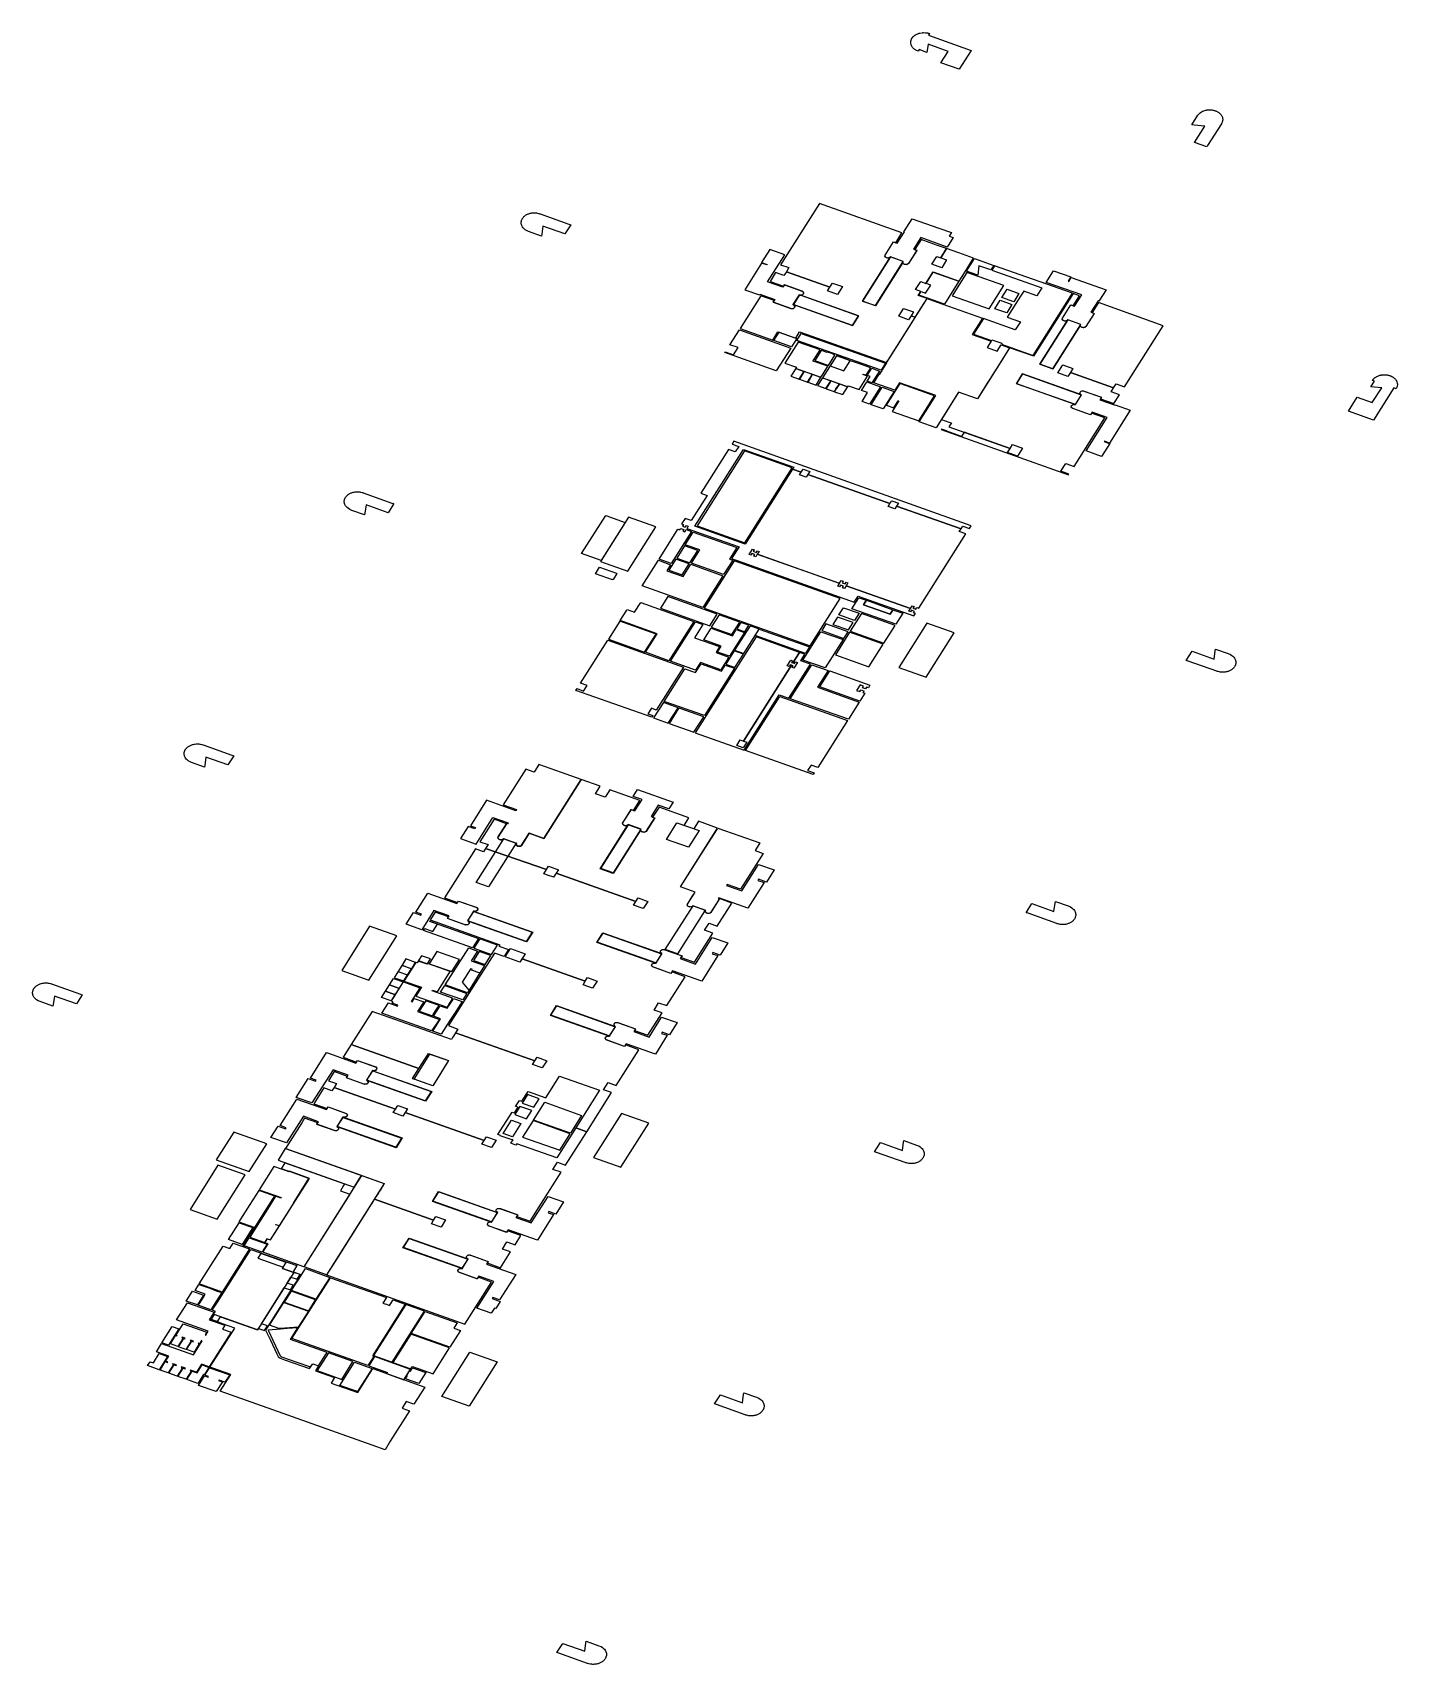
# Model space of a CAD drawing. Extents: x 12.2547 to 12.2567, y 41.796 to 41.7984.
import ezdxf

# ---------------------------------------------------------------- set-up
doc = ezdxf.new("R2010")
doc.units = 0
doc.layers.add('RM$', color=3, linetype='CONTINUOUS')

msp = doc.modelspace()

# ---------------------------------------------------------------- linework, layer by layer
at = {"layer": 'RM$', "linetype": 'CONTINUOUS'}
for points in [[(12.2560322, 41.7983515), (12.2560428, 41.7983682), (12.2560135, 41.7983787), (12.2560119, 41.7983667), (12.2560004, 41.7983708), (12.255999, 41.7983684), (12.2559966, 41.7983694), (12.2559954, 41.79837), (12.2559949, 41.7983704), (12.2559942, 41.7983708), (12.2559938, 41.7983711), (12.2559933, 41.7983715), (12.2559926, 41.7983721), (12.2559918, 41.7983728), (12.2559913, 41.7983734), (12.2559906, 41.7983741), (12.25599, 41.798375), (12.2559894, 41.7983759), (12.2559891, 41.7983767), (12.2559888, 41.7983773), (12.2559886, 41.7983778), (12.2559884, 41.7983784), (12.255988, 41.7983802), (12.255988, 41.7983805), (12.255988, 41.7983809), (12.255988, 41.7983813), (12.255988, 41.7983818), (12.255988, 41.7983822), (12.2559881, 41.7983827), (12.2559881, 41.7983832), (12.2559882, 41.7983835), (12.2559883, 41.798384), (12.2559884, 41.7983844), (12.2559886, 41.7983851), (12.255989, 41.7983861), (12.2559893, 41.7983867), (12.2559896, 41.7983872), (12.2559898, 41.7983876), (12.2559902, 41.7983881), (12.2559905, 41.7983885), (12.2559908, 41.798389), (12.2559913, 41.7983895), (12.2559916, 41.7983898), (12.2559921, 41.7983903), (12.2559922, 41.7983904), (12.2559927, 41.7983908), (12.2559929, 41.798391), (12.2559935, 41.7983915), (12.2559942, 41.798392), (12.2559946, 41.7983923), (12.2559953, 41.7983927), (12.2559962, 41.7983932), (12.255997, 41.7983936), (12.2559982, 41.7983941), (12.2559988, 41.7983944), (12.2559996, 41.7983946), (12.2560002, 41.7983948), (12.2560009, 41.798395), (12.2560012, 41.7983951), (12.2560052, 41.7983957), (12.256006, 41.7983958), (12.2560068, 41.7983958), (12.2560096, 41.7983957), (12.2560109, 41.7983956), (12.2560124, 41.7983953), (12.2560136, 41.798395), (12.2560145, 41.7983948), (12.2560155, 41.7983944), (12.2560139, 41.7983919), (12.2560769, 41.7983695), (12.2560593, 41.7983419)], [(12.2564232, 41.798228), (12.2564053, 41.7982344), (12.2564205, 41.7982586), (12.2564044, 41.7982598), (12.256401, 41.7982601), (12.2564099, 41.7982743), (12.2564117, 41.7982765), (12.2564134, 41.7982781), (12.2564153, 41.7982794), (12.2564169, 41.7982802), (12.2564188, 41.798281), (12.2564203, 41.7982815), (12.2564215, 41.7982818), (12.2564222, 41.798282), (12.2564228, 41.7982821), (12.2564232, 41.7982822), (12.2564238, 41.7982823), (12.2564247, 41.7982824), (12.2564253, 41.7982824), (12.2564259, 41.7982825), (12.2564267, 41.7982825), (12.2564273, 41.7982825), (12.2564284, 41.7982825), (12.25643, 41.7982824), (12.2564305, 41.7982823), (12.2564321, 41.798282), (12.2564324, 41.798282), (12.2564332, 41.7982818), (12.256434, 41.7982816), (12.2564346, 41.7982814), (12.2564355, 41.7982811), (12.2564362, 41.7982808), (12.2564372, 41.7982804), (12.2564382, 41.7982799), (12.2564391, 41.7982795), (12.25644, 41.7982789), (12.2564408, 41.7982783), (12.2564417, 41.7982776), (12.2564424, 41.798277), (12.2564429, 41.7982765), (12.2564436, 41.7982757), (12.2564442, 41.7982749), (12.2564447, 41.7982742), (12.2564452, 41.7982733), (12.2564456, 41.7982726), (12.256446, 41.7982715), (12.2564462, 41.7982707), (12.2564464, 41.7982694), (12.2564465, 41.7982686), (12.2564465, 41.7982675), (12.2564464, 41.7982663), (12.2564462, 41.7982655), (12.2564459, 41.7982645), (12.2564453, 41.798263), (12.2564448, 41.7982622), (12.2564446, 41.7982618), (12.2564244, 41.79823)], [(12.2554882, 41.7981135), (12.2554798, 41.7981001), (12.2554474, 41.7981116), (12.2554459, 41.7980995), (12.2554453, 41.7980969), (12.2554264, 41.7981036), (12.2554234, 41.7981049), (12.2554214, 41.7981062), (12.2554197, 41.7981076), (12.2554185, 41.7981088), (12.2554174, 41.7981103), (12.2554168, 41.7981114), (12.2554164, 41.7981123), (12.2554162, 41.7981128), (12.255416, 41.7981133), (12.2554159, 41.7981135), (12.2554158, 41.798114), (12.2554156, 41.7981147), (12.2554156, 41.7981152), (12.2554155, 41.7981156), (12.2554155, 41.7981162), (12.2554155, 41.7981166), (12.2554155, 41.7981174), (12.2554157, 41.7981186), (12.2554157, 41.798119), (12.2554161, 41.7981202), (12.2554161, 41.7981204), (12.2554164, 41.798121), (12.2554167, 41.7981216), (12.2554169, 41.7981221), (12.2554173, 41.7981228), (12.2554177, 41.7981233), (12.2554182, 41.798124), (12.2554189, 41.7981248), (12.2554195, 41.7981254), (12.2554203, 41.7981261), (12.255421, 41.7981267), (12.255422, 41.7981274), (12.2554228, 41.7981279), (12.2554235, 41.7981283), (12.2554245, 41.7981288), (12.2554256, 41.7981293), (12.2554266, 41.7981297), (12.2554278, 41.79813), (12.2554287, 41.7981303), (12.2554302, 41.7981306), (12.2554313, 41.7981308), (12.2554329, 41.7981309), (12.255434, 41.798131), (12.2554355, 41.798131), (12.2554371, 41.7981309), (12.2554382, 41.7981308), (12.2554396, 41.7981305), (12.2554415, 41.7981301), (12.2554426, 41.7981297), (12.2554432, 41.7981296), (12.2554856, 41.7981145)], [(12.2559921, 41.7980778), (12.255997, 41.7980758), (12.2559846, 41.7980566), (12.2559845, 41.7980565), (12.2559841, 41.7980562), (12.2559837, 41.7980559), (12.2559834, 41.7980555), (12.2559832, 41.7980554), (12.2559826, 41.7980552), (12.2559819, 41.798055), (12.2559812, 41.7980549), (12.2559805, 41.7980549), (12.2559801, 41.798055), (12.2559796, 41.7980551), (12.2559791, 41.7980551), (12.2559784, 41.7980555), (12.2559781, 41.7980557), (12.2559774, 41.7980561), (12.255977, 41.7980568), (12.2559768, 41.7980573), (12.2559766, 41.7980578), (12.2559767, 41.7980583), (12.2559769, 41.7980588), (12.255977, 41.7980592), (12.2559771, 41.7980595), (12.255958, 41.7980664), (12.2559579, 41.7980662), (12.2559576, 41.7980659), (12.2559571, 41.7980655), (12.2559567, 41.7980651), (12.2559566, 41.7980651), (12.2559565, 41.798065), (12.2559559, 41.7980649), (12.2559552, 41.7980647), (12.2559543, 41.7980645), (12.2559535, 41.7980647), (12.2559523, 41.7980649), (12.2559517, 41.7980653), (12.2559512, 41.7980656), (12.2559507, 41.7980659), (12.2559505, 41.7980663), (12.2559503, 41.7980667), (12.2559501, 41.7980672), (12.25595, 41.7980674), (12.2559501, 41.7980679), (12.2559504, 41.798069), (12.2559628, 41.7980882), (12.2559681, 41.7980863), (12.2559787, 41.798103), (12.255978, 41.7981032), (12.25599, 41.7981223), (12.2560292, 41.7981084), (12.2560479, 41.798102), (12.2560445, 41.7980967), (12.2560502, 41.7980947), (12.2560414, 41.7980807), (12.2560026, 41.7980945), (12.2559921, 41.7980778)], [(12.2557999, 41.7980216), (12.2557775, 41.7980294), (12.2558028, 41.7980693), (12.2557807, 41.7980771), (12.2557685, 41.7980579), (12.255777, 41.7980549), (12.2557767, 41.7980544), (12.2557689, 41.7980571), (12.2557442, 41.798018), (12.2557655, 41.7980105), (12.2557662, 41.7980116), (12.2557885, 41.7980036), (12.2557859, 41.7979997), (12.2558116, 41.7979904), (12.2558131, 41.7979902), (12.2558137, 41.7979901), (12.255814, 41.7979902), (12.2558147, 41.7979904), (12.2558153, 41.7979905), (12.2558158, 41.7979906), (12.2558162, 41.797991), (12.2558166, 41.7979914), (12.2558171, 41.7979918), (12.2558174, 41.7979928), (12.2558176, 41.7979933), (12.2558174, 41.797994), (12.2558171, 41.7979946), (12.2558169, 41.797995), (12.2558169, 41.797995), (12.2558168, 41.7979951), (12.2558162, 41.7979954), (12.2558157, 41.7979958), (12.2558154, 41.797996), (12.2558151, 41.7979961), (12.2558243, 41.7980104), (12.2558248, 41.7980103), (12.2558253, 41.7980102), (12.255826, 41.7980101), (12.2558266, 41.79801), (12.2558272, 41.7980102), (12.2558279, 41.7980103), (12.2558288, 41.7980106), (12.2558294, 41.7980111), (12.2558297, 41.7980114), (12.2558302, 41.7980119), (12.2558302, 41.7980122), (12.2558304, 41.7980126), (12.2558304, 41.7980129), (12.2558305, 41.7980134), (12.2558303, 41.798014), (12.25583, 41.7980145), (12.2558298, 41.7980149), (12.2558296, 41.7980151), (12.2558292, 41.7980154), (12.2558287, 41.7980156), (12.2558283, 41.7980159), (12.2558282, 41.798016), (12.2558025, 41.7980253), (12.2557999, 41.7980216)], [(12.2559171, 41.7980012), (12.255936, 41.7979946), (12.2559771, 41.7980595), (12.2559582, 41.7980661)], [(12.2561032, 41.7979898), (12.2561248, 41.798024), (12.2560705, 41.7980433), (12.2560487, 41.7980089)], [(12.2562528, 41.7979852), (12.2562577, 41.7979832), (12.2562453, 41.797964), (12.2562452, 41.7979639), (12.2562448, 41.7979636), (12.2562444, 41.7979632), (12.2562441, 41.7979629), (12.2562439, 41.7979627), (12.2562432, 41.7979626), (12.2562426, 41.7979624), (12.2562419, 41.7979622), (12.2562412, 41.7979623), (12.2562408, 41.7979623), (12.2562403, 41.7979624), (12.2562398, 41.7979625), (12.2562391, 41.7979628), (12.2562388, 41.7979631), (12.2562381, 41.7979635), (12.2562377, 41.7979642), (12.2562375, 41.7979647), (12.2562373, 41.7979652), (12.2562374, 41.7979656), (12.2562375, 41.7979661), (12.2562377, 41.7979665), (12.2562378, 41.7979668), (12.2562187, 41.7979737), (12.2562186, 41.7979735), (12.2562183, 41.7979733), (12.2562178, 41.7979729), (12.2562174, 41.7979725), (12.2562173, 41.7979724), (12.2562172, 41.7979724), (12.2562166, 41.7979722), (12.2562159, 41.7979721), (12.256215, 41.7979719), (12.2562142, 41.797972), (12.256213, 41.7979722), (12.2562124, 41.7979726), (12.2562118, 41.7979729), (12.2562114, 41.7979732), (12.2562112, 41.7979736), (12.256211, 41.797974), (12.2562108, 41.7979746), (12.2562107, 41.7979748), (12.2562108, 41.7979753), (12.2562111, 41.7979764), (12.2562235, 41.7979956), (12.2562288, 41.7979937), (12.2562393, 41.7980104), (12.2561873, 41.7980288), (12.2561979, 41.7980456), (12.2562233, 41.7980367), (12.2562195, 41.7980306), (12.2562202, 41.7980303), (12.2562237, 41.7980359), (12.2562751, 41.7980177), (12.2562647, 41.7980013), (12.2562633, 41.7980018)], [(12.2561221, 41.7980064), (12.2561298, 41.7980186), (12.2561471, 41.7980124), (12.2561394, 41.7980002)], [(12.2559022, 41.7979655), (12.2559111, 41.7979796), (12.2558244, 41.7980103), (12.2558155, 41.7979962)], [(12.2561118, 41.7979901), (12.2561195, 41.7980024), (12.2561368, 41.7979962), (12.2561291, 41.7979839)], [(12.2561779, 41.7979086), (12.2561967, 41.7979019), (12.2562378, 41.7979668), (12.2562189, 41.7979735)], [(12.2557147, 41.7979255), (12.2557155, 41.7979266), (12.2557275, 41.7979223), (12.2557343, 41.7979329), (12.2557222, 41.7979372), (12.2557361, 41.7979591), (12.2558118, 41.7979323), (12.2557903, 41.7978986)], [(12.2559508, 41.7979098), (12.2559444, 41.7978998), (12.2558207, 41.7979436), (12.255827, 41.7979536)], [(12.2559241, 41.797892), (12.2559306, 41.7979025), (12.255942, 41.7978984), (12.255931, 41.797881), (12.2559239, 41.7978835), (12.2559284, 41.7978905)], [(12.2562301, 41.7978494), (12.2562391, 41.7978635), (12.2561523, 41.7978942), (12.2561434, 41.7978801)], [(12.2566441, 41.7978599), (12.2566664, 41.7978521), (12.2566803, 41.797874), (12.2566644, 41.7978751), (12.2566698, 41.7978837), (12.2566666, 41.7978848), (12.256668, 41.7978866), (12.2566688, 41.7978875), (12.2566692, 41.7978879), (12.2566698, 41.7978884), (12.2566702, 41.7978887), (12.2566707, 41.7978891), (12.2566715, 41.7978896), (12.2566725, 41.7978902), (12.2566733, 41.7978906), (12.2566743, 41.7978911), (12.2566754, 41.7978915), (12.2566766, 41.797892), (12.2566777, 41.7978923), (12.2566784, 41.7978924), (12.2566792, 41.7978926), (12.2566799, 41.7978927), (12.2566824, 41.797893), (12.2566828, 41.797893), (12.2566834, 41.797893), (12.2566839, 41.7978931), (12.2566845, 41.797893), (12.256685, 41.797893), (12.2566858, 41.797893), (12.2566864, 41.7978929), (12.2566868, 41.7978929), (12.2566874, 41.7978928), (12.2566881, 41.7978927), (12.256689, 41.7978926), (12.2566903, 41.7978923), (12.256691, 41.7978921), (12.2566917, 41.7978919), (12.2566923, 41.7978917), (12.2566929, 41.7978914), (12.2566935, 41.7978912), (12.2566941, 41.7978909), (12.2566948, 41.7978906), (12.2566952, 41.7978904), (12.2566959, 41.79789), (12.2566961, 41.7978899), (12.2566966, 41.7978895), (12.2566969, 41.7978894), (12.2566975, 41.7978889), (12.2566981, 41.7978884), (12.2566985, 41.7978881), (12.2566991, 41.7978875), (12.2566998, 41.7978869), (12.2567003, 41.7978863), (12.256701, 41.7978854), (12.2567013, 41.7978849), (12.2567017, 41.7978844), (12.2567019, 41.7978839), (12.2567022, 41.7978834), (12.2567023, 41.7978832), (12.2567031, 41.7978802), (12.2567032, 41.7978796), (12.2567033, 41.7978789), (12.2567031, 41.7978769), (12.2567029, 41.7978759), (12.2567025, 41.7978747), (12.2567022, 41.7978739), (12.2567018, 41.7978732), (12.2567013, 41.7978725), (12.256698, 41.7978737), (12.2566681, 41.7978265), (12.2566312, 41.7978397)], [(12.2559154, 41.7978701), (12.2559234, 41.7978826), (12.2559434, 41.7978755), (12.2559272, 41.79785), (12.2559164, 41.7978538), (12.2559246, 41.7978668)], [(12.256266, 41.7978561), (12.2562883, 41.7978481), (12.2562887, 41.7978487), (12.2563107, 41.7978409), (12.2562801, 41.7977927), (12.2562726, 41.7977954), (12.2562723, 41.7977948), (12.2562798, 41.7977921), (12.2562806, 41.7977918), (12.2562685, 41.797773), (12.2562457, 41.7977811), (12.2562769, 41.7978302), (12.2562546, 41.7978381), (12.2562521, 41.7978343), (12.2562263, 41.7978434), (12.2562243, 41.7978452), (12.256224, 41.7978462), (12.256224, 41.7978463), (12.2562242, 41.7978472), (12.2562247, 41.7978479), (12.2562252, 41.7978484), (12.2562263, 41.797849), (12.256227, 41.7978492), (12.2562278, 41.7978494), (12.2562289, 41.7978493), (12.2562303, 41.7978494), (12.2562301, 41.7978491), (12.2562391, 41.7978634), (12.2562381, 41.797864), (12.2562373, 41.7978645), (12.256237, 41.7978651), (12.2562366, 41.7978659), (12.2562366, 41.7978665), (12.2562368, 41.7978672), (12.2562374, 41.7978681), (12.2562385, 41.797869), (12.2562397, 41.7978693), (12.2562408, 41.7978694), (12.2562416, 41.7978693), (12.2562683, 41.7978601), (12.256266, 41.7978561)], [(12.2557442, 41.7976462), (12.2558138, 41.7977562), (12.2557437, 41.797781), (12.2556741, 41.7976711)], [(12.2552282, 41.7977036), (12.2552197, 41.7976902), (12.2551874, 41.7977016), (12.2551858, 41.7976895), (12.2551853, 41.797687), (12.2551664, 41.7976937), (12.2551634, 41.797695), (12.2551614, 41.7976963), (12.2551596, 41.7976977), (12.2551585, 41.7976989), (12.2551574, 41.7977003), (12.2551567, 41.7977014), (12.2551563, 41.7977023), (12.2551561, 41.7977028), (12.2551559, 41.7977033), (12.2551559, 41.7977036), (12.2551557, 41.7977041), (12.2551556, 41.7977047), (12.2551555, 41.7977052), (12.2551555, 41.7977056), (12.2551554, 41.7977062), (12.2551554, 41.7977067), (12.2551554, 41.7977075), (12.2551556, 41.7977087), (12.2551557, 41.7977091), (12.255156, 41.7977103), (12.2551561, 41.7977105), (12.2551563, 41.7977111), (12.2551566, 41.7977117), (12.2551569, 41.7977122), (12.2551573, 41.7977128), (12.2551576, 41.7977134), (12.2551582, 41.7977141), (12.2551588, 41.7977148), (12.2551595, 41.7977155), (12.2551602, 41.7977162), (12.255161, 41.7977168), (12.2551619, 41.7977174), (12.2551628, 41.797718), (12.2551635, 41.7977184), (12.2551644, 41.7977189), (12.2551656, 41.7977194), (12.2551666, 41.7977197), (12.2551677, 41.7977201), (12.2551687, 41.7977203), (12.2551701, 41.7977207), (12.2551712, 41.7977208), (12.2551729, 41.797721), (12.255174, 41.7977211), (12.2551755, 41.797721), (12.255177, 41.797721), (12.2551782, 41.7977208), (12.2551795, 41.7977206), (12.2551815, 41.7977201), (12.2551826, 41.7977198), (12.2551831, 41.7977196), (12.2552255, 41.7977045)], [(12.2555723, 41.7976043), (12.2556135, 41.7976695), (12.2555734, 41.7976837), (12.2555322, 41.7976186)], [(12.2556182, 41.797622), (12.2556459, 41.7976659), (12.2556488, 41.7976649), (12.2556502, 41.7976673), (12.2556546, 41.7976658), (12.255653, 41.7976633), (12.2556558, 41.7976624), (12.2556579, 41.7976657), (12.255666, 41.7976627), (12.255636, 41.7976156)], [(12.2556564, 41.7976433), (12.2556682, 41.7976619), (12.2557324, 41.7976391), (12.2557216, 41.7976221), (12.2557264, 41.7976204), (12.255713, 41.7975993), (12.2556656, 41.797616), (12.2556781, 41.7976356)], [(12.2556635, 41.7976168), (12.2556749, 41.7976347), (12.2556553, 41.7976417), (12.255644, 41.7976237)], [(12.2555932, 41.7975826), (12.2556172, 41.7976203), (12.255635, 41.7976139), (12.2556293, 41.797605), (12.2556533, 41.7975965), (12.2556646, 41.7976144), (12.255712, 41.7975976), (12.2556823, 41.7975509)], [(12.2556521, 41.7975989), (12.2556624, 41.7976152), (12.2556429, 41.7976221), (12.2556326, 41.7976058)], [(12.2558404, 41.7974947), (12.2558845, 41.7975644), (12.2557285, 41.7976196), (12.2556845, 41.7975499)], [(12.255598, 41.7974851), (12.2556151, 41.7975124), (12.2555609, 41.7975317), (12.2555708, 41.7975472), (12.2555712, 41.797548), (12.2555821, 41.7975441), (12.2555911, 41.7975583), (12.2556693, 41.7975306), (12.2556327, 41.7974728)], [(12.2556926, 41.7975242), (12.2557035, 41.7975414), (12.2556312, 41.797567), (12.2556204, 41.7975498)], [(12.2559015, 41.7975491), (12.2559119, 41.7975654), (12.2559228, 41.7975616), (12.2559192, 41.7975558), (12.2559186, 41.7975551), (12.2559578, 41.7975412), (12.2559618, 41.7975477), (12.2559762, 41.7975425), (12.2559659, 41.7975263)], [(12.2559618, 41.7975477), (12.2559578, 41.7975412), (12.2559186, 41.7975551), (12.2559192, 41.7975558), (12.2559228, 41.7975616)], [(12.255725, 41.7975113), (12.2557366, 41.7975296), (12.2557062, 41.7975404), (12.2556946, 41.797522)], [(12.2558965, 41.7975181), (12.2559032, 41.7975287), (12.2558803, 41.7975368), (12.2558736, 41.7975262)], [(12.2558825, 41.79754), (12.2558892, 41.7975505), (12.255912, 41.7975424), (12.2559053, 41.7975319)], [(12.2559485, 41.7974987), (12.2559649, 41.7975247), (12.2559157, 41.7975422), (12.2558992, 41.7975161)], [(12.2555969, 41.7974855), (12.2556137, 41.797512), (12.2555604, 41.7975309), (12.2555436, 41.7975044)], [(12.2556349, 41.797472), (12.2556715, 41.7975298), (12.2556824, 41.797526), (12.2556701, 41.7975065), (12.2557071, 41.7974934), (12.2557018, 41.7974849), (12.2557018, 41.7974849), (12.2557207, 41.7974781), (12.2557088, 41.7974594), (12.2556805, 41.7974695), (12.2556789, 41.7974701), (12.2556718, 41.7974589)], [(12.2556839, 41.7975032), (12.2556949, 41.7975205), (12.2557258, 41.7975095), (12.2557315, 41.7975184), (12.2557435, 41.7975142), (12.2557215, 41.7974794), (12.2557041, 41.7974855), (12.2557096, 41.7974941)], [(12.2557428, 41.7974835), (12.2557654, 41.7975193), (12.2557518, 41.7975242), (12.2557291, 41.7974884)], [(12.2557442, 41.7975154), (12.2557502, 41.7975248), (12.2557382, 41.797529), (12.2557323, 41.7975196)], [(12.2557594, 41.7975097), (12.2557654, 41.7975193), (12.2558393, 41.7974931), (12.2558332, 41.7974835)], [(12.2558296, 41.7974736), (12.2558561, 41.7975154), (12.2558887, 41.7975038), (12.2558623, 41.7974621)], [(12.2558899, 41.7975055), (12.2558961, 41.7975153), (12.2558634, 41.7975269), (12.2558572, 41.7975171)], [(12.2559265, 41.797464), (12.2559474, 41.7974971), (12.2558982, 41.7975145), (12.2558773, 41.7974814)], [(12.2560118, 41.7975279), (12.2559707, 41.7974628), (12.2560108, 41.7974486), (12.256052, 41.7975137)], [(12.2554959, 41.7974292), (12.2554975, 41.7974317), (12.2555072, 41.7974282), (12.2555123, 41.7974363), (12.2555026, 41.7974398), (12.2555427, 41.7975028), (12.255654, 41.7974632), (12.255614, 41.7974002), (12.2556069, 41.7974028), (12.2556017, 41.7973946), (12.2556088, 41.7973921), (12.2556073, 41.7973897)], [(12.2557296, 41.7974628), (12.255742, 41.7974823), (12.2557284, 41.7974872), (12.255716, 41.7974676)], [(12.256393, 41.7974733), (12.2564015, 41.7974867), (12.2564338, 41.7974752), (12.2564354, 41.7974873), (12.2564359, 41.7974899), (12.2564548, 41.7974832), (12.2564578, 41.7974819), (12.2564598, 41.7974806), (12.2564616, 41.7974792), (12.2564627, 41.797478), (12.2564638, 41.7974765), (12.2564645, 41.7974754), (12.2564649, 41.7974746), (12.2564651, 41.797474), (12.2564652, 41.7974736), (12.2564653, 41.7974733), (12.2564655, 41.7974728), (12.2564656, 41.7974721), (12.2564657, 41.7974717), (12.2564657, 41.7974712), (12.2564658, 41.7974706), (12.2564658, 41.7974702), (12.2564657, 41.7974694), (12.2564656, 41.7974682), (12.2564655, 41.7974678), (12.2564652, 41.7974666), (12.2564651, 41.7974664), (12.2564648, 41.7974658), (12.2564646, 41.7974652), (12.2564643, 41.7974647), (12.2564639, 41.797464), (12.2564636, 41.7974635), (12.256463, 41.7974628), (12.2564624, 41.797462), (12.2564617, 41.7974614), (12.256461, 41.7974607), (12.2564602, 41.7974601), (12.2564593, 41.7974594), (12.2564584, 41.7974589), (12.2564577, 41.7974585), (12.2564567, 41.797458), (12.2564556, 41.7974575), (12.2564546, 41.7974571), (12.2564534, 41.7974568), (12.2564525, 41.7974565), (12.256451, 41.7974562), (12.25645, 41.797456), (12.2564483, 41.7974559), (12.2564472, 41.7974558), (12.2564457, 41.7974558), (12.2564442, 41.7974559), (12.256443, 41.7974561), (12.2564417, 41.7974563), (12.2564397, 41.7974567), (12.2564386, 41.7974571), (12.2564381, 41.7974573), (12.2563957, 41.7974723)], [(12.2556255, 41.797413), (12.2556558, 41.7974609), (12.2556715, 41.7974553), (12.2556798, 41.7974683), (12.2557097, 41.7974576), (12.2557152, 41.7974664), (12.2557288, 41.7974616), (12.2556847, 41.797392)], [(12.255811, 41.7974169), (12.2558428, 41.7974669), (12.2558667, 41.7974584), (12.255851, 41.7974337), (12.2559124, 41.7974119), (12.2558963, 41.7973866)], [(12.2558542, 41.7974346), (12.2558689, 41.7974577), (12.255928, 41.7974366), (12.2559257, 41.797433), (12.2559229, 41.7974339), (12.2559214, 41.7974315), (12.2559171, 41.7974331), (12.2559186, 41.7974355), (12.2559137, 41.7974373), (12.2559085, 41.7974291), (12.2559134, 41.7974274), (12.255915, 41.7974298), (12.2559194, 41.7974282), (12.2559178, 41.7974258), (12.2559205, 41.7974249), (12.2559134, 41.7974135)], [(12.2557453, 41.7973406), (12.2557958, 41.7974203), (12.2558953, 41.797385), (12.2558514, 41.7973159), (12.2558417, 41.7973194), (12.2558364, 41.7973112), (12.2558462, 41.7973078), (12.2558447, 41.7973053)], [(12.2556317, 41.797381), (12.2556462, 41.7974037), (12.2556244, 41.7974114), (12.25561, 41.7973886)], [(12.2556692, 41.7973677), (12.2556837, 41.7973904), (12.2556475, 41.7974032), (12.2556473, 41.7974033), (12.2556328, 41.7973806)], [(12.2549929, 41.797333), (12.2549844, 41.7973196), (12.2549521, 41.797331), (12.2549505, 41.7973189), (12.25495, 41.7973164), (12.2549311, 41.7973231), (12.2549281, 41.7973244), (12.2549261, 41.7973257), (12.2549243, 41.7973271), (12.2549232, 41.7973283), (12.2549221, 41.7973297), (12.2549214, 41.7973308), (12.254921, 41.7973317), (12.2549208, 41.7973323), (12.2549207, 41.7973327), (12.2549206, 41.797333), (12.2549204, 41.7973335), (12.2549203, 41.7973342), (12.2549202, 41.7973346), (12.2549202, 41.7973351), (12.2549201, 41.7973357), (12.2549201, 41.7973361), (12.2549202, 41.7973369), (12.2549203, 41.7973381), (12.2549204, 41.7973385), (12.2549207, 41.7973397), (12.2549208, 41.7973399), (12.2549211, 41.7973405), (12.2549213, 41.7973411), (12.2549216, 41.7973416), (12.254922, 41.7973423), (12.2549223, 41.7973428), (12.2549229, 41.7973435), (12.2549235, 41.7973443), (12.2549242, 41.7973449), (12.2549249, 41.7973456), (12.2549257, 41.7973462), (12.2549266, 41.7973469), (12.2549275, 41.7973474), (12.2549282, 41.7973478), (12.2549292, 41.7973483), (12.2549303, 41.7973488), (12.2549313, 41.7973491), (12.2549325, 41.7973495), (12.2549334, 41.7973498), (12.2549349, 41.7973501), (12.2549359, 41.7973502), (12.2549376, 41.7973504), (12.2549387, 41.7973505), (12.2549402, 41.7973505), (12.2549417, 41.7973504), (12.2549429, 41.7973502), (12.2549442, 41.79735), (12.2549462, 41.7973495), (12.2549473, 41.7973492), (12.2549478, 41.797349), (12.2549902, 41.7973339)], [(12.2554075, 41.7972522), (12.2553647, 41.7972676), (12.2553409, 41.7972302), (12.2553484, 41.7972275), (12.2553474, 41.7972259), (12.2553377, 41.7972293), (12.2553264, 41.7972114), (12.2553492, 41.7972033), (12.255374, 41.7972424), (12.2553962, 41.7972344), (12.2553952, 41.7972328), (12.255394, 41.7972332), (12.2553817, 41.797214), (12.2553815, 41.7972136), (12.2553813, 41.7972128), (12.2553816, 41.7972115), (12.2553824, 41.7972105), (12.2553837, 41.7972098), (12.2553852, 41.7972095), (12.2553871, 41.7972097), (12.2553879, 41.79721), (12.2553885, 41.7972104), (12.2553894, 41.7972114), (12.2554085, 41.7972046), (12.2554081, 41.7972028), (12.255409, 41.7972011), (12.2554106, 41.7972002), (12.2554121, 41.7972), (12.2554136, 41.7972001), (12.2554142, 41.7972003), (12.2554157, 41.7972014), (12.2554157, 41.7972014), (12.255416, 41.7972018), (12.255416, 41.7972018), (12.255416, 41.7972018), (12.255416, 41.7972018), (12.255416, 41.7972018), (12.255416, 41.7972018), (12.255416, 41.7972018), (12.255416, 41.7972018), (12.255416, 41.7972018), (12.255416, 41.7972018), (12.255416, 41.7972018), (12.255416, 41.7972018), (12.255416, 41.7972018), (12.255416, 41.7972018), (12.255416, 41.7972018), (12.255416, 41.7972018), (12.255416, 41.7972018), (12.255416, 41.7972018), (12.255416, 41.7972018), (12.255416, 41.7972018), (12.255416, 41.7972018), (12.255416, 41.7972018), (12.2554221, 41.7972114), (12.2554221, 41.7972114), (12.2554221, 41.7972114), (12.2554271, 41.7972192), (12.2554271, 41.7972192), (12.2554488, 41.7972115), (12.2555034, 41.7972982), (12.2554746, 41.7973084), (12.2554414, 41.7973202), (12.2554343, 41.7973091), (12.2554223, 41.7973134), (12.2553891, 41.7972609), (12.2554086, 41.797254), (12.2554076, 41.7972524)], [(12.2556066, 41.7972436), (12.2556116, 41.7972417), (12.2555993, 41.7972225), (12.2555986, 41.7972217), (12.2555979, 41.7972212), (12.2555971, 41.7972209), (12.2555963, 41.7972208), (12.2555958, 41.7972208), (12.2555952, 41.7972207), (12.2555948, 41.7972208), (12.2555943, 41.7972209), (12.2555937, 41.7972211), (12.2555933, 41.7972213), (12.2555929, 41.7972215), (12.2555925, 41.7972217), (12.2555923, 41.797222), (12.255592, 41.7972223), (12.2555918, 41.7972226), (12.2555916, 41.7972228), (12.2555915, 41.7972231), (12.2555914, 41.7972234), (12.2555914, 41.7972239), (12.2555914, 41.7972241), (12.2555914, 41.7972244), (12.2555917, 41.797225), (12.2555918, 41.7972254), (12.2555727, 41.7972321), (12.2555719, 41.7972313), (12.2555714, 41.797231), (12.2555708, 41.7972307), (12.2555701, 41.7972304), (12.2555695, 41.7972303), (12.2555689, 41.7972302), (12.2555684, 41.7972302), (12.255568, 41.7972303), (12.2555673, 41.7972305), (12.2555665, 41.7972308), (12.2555662, 41.797231), (12.2555659, 41.7972312), (12.2555656, 41.7972314), (12.2555651, 41.797232), (12.2555649, 41.7972324), (12.2555647, 41.7972328), (12.2555647, 41.7972332), (12.2555646, 41.7972336), (12.2555647, 41.7972339), (12.255565, 41.7972346), (12.2555773, 41.797254), (12.2555826, 41.7972521), (12.2555932, 41.7972688), (12.2555802, 41.7972734), (12.2555865, 41.7972834), (12.2556386, 41.7972649), (12.2556323, 41.7972549), (12.255617, 41.7972603), (12.2556066, 41.7972436)], [(12.2555911, 41.7972251), (12.2555504, 41.7971609), (12.2555324, 41.7971672), (12.255573, 41.7972315)], [(12.2553901, 41.7972111), (12.2554082, 41.7972047), (12.2553675, 41.7971405), (12.2553495, 41.7971468)], [(12.2553096, 41.7970978), (12.2552873, 41.7971058), (12.2552693, 41.7970773), (12.2552464, 41.7970854), (12.2552573, 41.7971025), (12.2552678, 41.7970987), (12.2552689, 41.7971004), (12.2552604, 41.7971033), (12.255278, 41.797131), (12.255321, 41.7971158), (12.2553234, 41.7971196), (12.2553491, 41.7971104), (12.2553503, 41.7971098), (12.2553509, 41.7971093), (12.2553513, 41.7971087), (12.2553514, 41.7971081), (12.2553514, 41.7971077), (12.2553515, 41.7971073), (12.2553514, 41.797107), (12.2553513, 41.7971066), (12.2553511, 41.7971061), (12.2553508, 41.7971058), (12.2553505, 41.7971055), (12.2553502, 41.7971053), (12.2553498, 41.7971051), (12.2553495, 41.7971049), (12.255349, 41.7971047), (12.2553488, 41.7971046), (12.2553483, 41.7971045), (12.2553479, 41.7971044), (12.2553473, 41.7971044), (12.255347, 41.7971044), (12.2553466, 41.7971045), (12.2553458, 41.7971046), (12.2553453, 41.7971047), (12.2553364, 41.7970904), (12.2553373, 41.7970898), (12.2553378, 41.7970895), (12.2553382, 41.797089), (12.2553386, 41.7970885), (12.2553388, 41.797088), (12.2553388, 41.7970876), (12.2553388, 41.7970872), (12.2553387, 41.7970869), (12.2553385, 41.7970864), (12.2553381, 41.7970858), (12.2553378, 41.7970855), (12.2553376, 41.7970853), (12.2553365, 41.7970848), (12.255336, 41.7970846), (12.2553354, 41.7970845), (12.2553348, 41.7970844), (12.2553344, 41.7970844), (12.255334, 41.7970845), (12.2553329, 41.7970847), (12.255307, 41.7970939)], [(12.2553371, 41.7970907), (12.2553457, 41.7971042), (12.2554315, 41.7970738), (12.255423, 41.7970602)], [(12.2556454, 41.7970418), (12.2556273, 41.7970482), (12.255668, 41.7971125), (12.255686, 41.7971061)], [(12.2561577, 41.7971024), (12.2561662, 41.7971158), (12.2561985, 41.7971044), (12.2562001, 41.7971165), (12.2562006, 41.797119), (12.2562195, 41.7971123), (12.2562226, 41.797111), (12.2562246, 41.7971097), (12.2562263, 41.7971083), (12.2562275, 41.7971071), (12.2562285, 41.7971057), (12.2562292, 41.7971046), (12.2562296, 41.7971037), (12.2562298, 41.7971032), (12.25623, 41.7971027), (12.2562301, 41.7971024), (12.2562302, 41.7971019), (12.2562303, 41.7971013), (12.2562304, 41.7971008), (12.2562305, 41.7971003), (12.2562305, 41.7970998), (12.2562305, 41.7970993), (12.2562305, 41.7970985), (12.2562303, 41.7970973), (12.2562302, 41.7970969), (12.2562299, 41.7970957), (12.2562298, 41.7970955), (12.2562296, 41.7970949), (12.2562293, 41.7970943), (12.256229, 41.7970938), (12.2562286, 41.7970931), (12.2562283, 41.7970926), (12.2562277, 41.7970919), (12.2562271, 41.7970912), (12.2562265, 41.7970905), (12.2562257, 41.7970898), (12.2562249, 41.7970892), (12.256224, 41.7970886), (12.2562231, 41.797088), (12.2562225, 41.7970876), (12.2562215, 41.7970871), (12.2562203, 41.7970866), (12.2562194, 41.7970863), (12.2562182, 41.7970859), (12.2562173, 41.7970857), (12.2562158, 41.7970853), (12.2562147, 41.7970852), (12.256213, 41.797085), (12.2562119, 41.7970849), (12.2562105, 41.7970849), (12.2562089, 41.797085), (12.2562078, 41.7970852), (12.2562064, 41.7970854), (12.2562045, 41.7970859), (12.2562033, 41.7970862), (12.2562028, 41.7970864), (12.2561604, 41.7971015)], [(12.2551917, 41.7970032), (12.2552329, 41.7970683), (12.2551927, 41.7970825), (12.2551516, 41.7970175)], [(12.255272, 41.7970763), (12.2552738, 41.7970792), (12.2552857, 41.7970749), (12.2552924, 41.7970855), (12.2552805, 41.7970898), (12.2552808, 41.7970901), (12.2553525, 41.7970646), (12.2553437, 41.7970508)], [(12.2553719, 41.7970408), (12.2553807, 41.7970547), (12.2553547, 41.7970639), (12.2553459, 41.7970501)], [(12.2555273, 41.797059), (12.2555359, 41.7970725), (12.2556217, 41.7970421), (12.2556132, 41.7970286)], [(12.2556493, 41.7970349), (12.2556715, 41.797027), (12.2556962, 41.7970661), (12.2557191, 41.797058), (12.2557077, 41.7970401), (12.2556972, 41.7970438), (12.2556963, 41.7970422), (12.2557045, 41.7970393), (12.2556808, 41.7970018), (12.2556379, 41.797017), (12.2556354, 41.7970132), (12.2556097, 41.7970224), (12.2556086, 41.797023), (12.255608, 41.7970235), (12.2556076, 41.7970241), (12.2556075, 41.7970247), (12.2556074, 41.7970251), (12.2556073, 41.7970255), (12.2556075, 41.7970258), (12.2556076, 41.7970262), (12.2556078, 41.7970267), (12.2556081, 41.7970269), (12.2556084, 41.7970273), (12.2556086, 41.7970275), (12.255609, 41.7970277), (12.2556094, 41.7970279), (12.2556098, 41.7970281), (12.2556101, 41.7970282), (12.2556106, 41.7970283), (12.255611, 41.7970283), (12.2556115, 41.7970284), (12.2556119, 41.7970284), (12.2556122, 41.7970283), (12.2556131, 41.7970281), (12.2556135, 41.797028), (12.2556225, 41.7970423), (12.2556215, 41.7970429), (12.2556211, 41.7970433), (12.2556207, 41.7970438), (12.2556202, 41.7970443), (12.2556201, 41.7970448), (12.25562, 41.7970452), (12.2556201, 41.7970456), (12.2556201, 41.7970459), (12.2556203, 41.7970464), (12.2556208, 41.797047), (12.255621, 41.7970472), (12.2556213, 41.7970475), (12.2556223, 41.797048), (12.2556229, 41.7970482), (12.2556235, 41.7970483), (12.255624, 41.7970484), (12.2556245, 41.7970484), (12.2556249, 41.7970483), (12.2556259, 41.7970481), (12.2556518, 41.7970389)], [(12.255269, 41.7970391), (12.2552646, 41.7970321), (12.2552777, 41.7970275), (12.2552821, 41.7970345)], [(12.2553135, 41.7970158), (12.2553248, 41.7970337), (12.2552916, 41.7970454), (12.2552803, 41.7970275)], [(12.2553038, 41.7969963), (12.2553383, 41.7970508), (12.2553514, 41.7970461), (12.2553421, 41.7970315), (12.2553616, 41.7970246), (12.2553364, 41.7969848)], [(12.2553627, 41.7970262), (12.2553709, 41.7970393), (12.2553536, 41.7970454), (12.2553453, 41.7970324)], [(12.2553291, 41.7970005), (12.2553418, 41.7970205), (12.2553429, 41.7970201), (12.255342, 41.7970186), (12.2553549, 41.797014), (12.255339, 41.7969888)], [(12.2547702, 41.7969817), (12.2547617, 41.7969683), (12.2547293, 41.7969797), (12.2547278, 41.7969676), (12.2547272, 41.7969651), (12.2547084, 41.7969718), (12.2547053, 41.7969731), (12.2547033, 41.7969744), (12.2547016, 41.7969758), (12.2547004, 41.796977), (12.2546993, 41.7969784), (12.2546987, 41.7969795), (12.2546983, 41.7969804), (12.2546981, 41.7969809), (12.2546979, 41.7969814), (12.2546978, 41.7969817), (12.2546977, 41.7969822), (12.2546975, 41.7969828), (12.2546975, 41.7969833), (12.2546974, 41.7969837), (12.2546974, 41.7969843), (12.2546974, 41.7969848), (12.2546974, 41.7969856), (12.2546976, 41.7969868), (12.2546976, 41.7969872), (12.254698, 41.7969884), (12.2546981, 41.7969886), (12.2546983, 41.7969892), (12.2546986, 41.7969898), (12.2546988, 41.7969903), (12.2546992, 41.7969909), (12.2546996, 41.7969915), (12.2547001, 41.7969922), (12.2547008, 41.7969929), (12.2547014, 41.7969936), (12.2547022, 41.7969943), (12.2547029, 41.7969949), (12.2547039, 41.7969955), (12.2547047, 41.7969961), (12.2547054, 41.7969965), (12.2547064, 41.796997), (12.2547075, 41.7969975), (12.2547085, 41.7969978), (12.2547097, 41.7969982), (12.2547106, 41.7969984), (12.2547121, 41.7969988), (12.2547132, 41.7969989), (12.2547149, 41.7969991), (12.2547159, 41.7969992), (12.2547174, 41.7969991), (12.254719, 41.7969991), (12.2547201, 41.7969989), (12.2547215, 41.7969987), (12.2547234, 41.7969982), (12.2547246, 41.7969979), (12.2547251, 41.7969977), (12.2547675, 41.7969826)], [(12.2552971, 41.7969857), (12.2553032, 41.7969955), (12.2553358, 41.7969839), (12.2553297, 41.7969742)], [(12.2552752, 41.7969731), (12.2552655, 41.7969577), (12.2552851, 41.7969508), (12.2552863, 41.7969526), (12.2552915, 41.7969609), (12.2552948, 41.7969661)], [(12.2554591, 41.7969517), (12.2554676, 41.7969653), (12.2555535, 41.7969348), (12.255545, 41.7969213)], [(12.2555811, 41.7969277), (12.2556034, 41.7969197), (12.2556219, 41.796949), (12.2556447, 41.7969409), (12.2556334, 41.7969231), (12.2556229, 41.7969268), (12.2556219, 41.7969251), (12.2556302, 41.7969222), (12.2556127, 41.7968945), (12.2555696, 41.7969097), (12.2555672, 41.7969059), (12.2555415, 41.7969151), (12.2555403, 41.7969157), (12.2555398, 41.7969162), (12.2555394, 41.7969168), (12.2555393, 41.7969174), (12.2555392, 41.7969178), (12.2555391, 41.7969182), (12.2555392, 41.7969185), (12.2555394, 41.7969189), (12.2555396, 41.7969194), (12.2555399, 41.7969197), (12.2555402, 41.79692), (12.2555404, 41.7969202), (12.2555408, 41.7969205), (12.2555412, 41.7969206), (12.2555416, 41.7969208), (12.2555419, 41.7969209), (12.2555423, 41.796921), (12.2555427, 41.7969211), (12.2555433, 41.7969211), (12.2555437, 41.7969211), (12.255544, 41.796921), (12.2555449, 41.7969209), (12.2555453, 41.7969208), (12.2555543, 41.7969351), (12.2555533, 41.7969357), (12.2555528, 41.796936), (12.2555524, 41.7969365), (12.255552, 41.796937), (12.2555519, 41.7969375), (12.2555518, 41.7969379), (12.2555518, 41.7969383), (12.2555519, 41.7969386), (12.2555521, 41.7969391), (12.2555526, 41.7969397), (12.2555528, 41.79694), (12.2555531, 41.7969402), (12.2555541, 41.7969408), (12.2555547, 41.7969409), (12.2555553, 41.796941), (12.2555558, 41.7969411), (12.2555563, 41.7969411), (12.2555567, 41.7969411), (12.2555577, 41.7969408), (12.2555836, 41.7969316)], [(12.2551611, 41.7968636), (12.2551389, 41.7968715), (12.2551078, 41.7968228), (12.2550849, 41.7968309), (12.2551024, 41.7968585), (12.2551133, 41.7968547), (12.2551143, 41.7968563), (12.2551056, 41.7968594), (12.2551295, 41.7968968), (12.2551392, 41.7968934), (12.2551725, 41.7968815), (12.2551749, 41.7968853), (12.2552006, 41.7968761), (12.2552018, 41.7968756), (12.2552024, 41.796875), (12.2552028, 41.7968745), (12.2552029, 41.7968738), (12.255203, 41.7968735), (12.255203, 41.7968731), (12.2552029, 41.7968728), (12.2552028, 41.7968723), (12.2552026, 41.7968719), (12.2552023, 41.7968716), (12.255202, 41.7968713), (12.2552017, 41.796871), (12.2552013, 41.7968708), (12.255201, 41.7968707), (12.2552005, 41.7968705), (12.2552003, 41.7968704), (12.2551998, 41.7968703), (12.2551994, 41.7968702), (12.2551988, 41.7968702), (12.2551985, 41.7968702), (12.2551981, 41.7968702), (12.2551973, 41.7968704), (12.2551968, 41.7968705), (12.2551879, 41.7968562), (12.2551888, 41.7968556), (12.2551893, 41.7968552), (12.2551897, 41.7968547), (12.2551901, 41.7968543), (12.2551903, 41.7968538), (12.2551903, 41.7968533), (12.2551903, 41.796853), (12.2551902, 41.7968527), (12.25519, 41.7968521), (12.2551896, 41.7968515), (12.2551893, 41.7968513), (12.2551887, 41.7968509), (12.255188, 41.7968505), (12.2551875, 41.7968504), (12.2551869, 41.7968502), (12.2551863, 41.7968502), (12.2551859, 41.7968502), (12.2551855, 41.7968502), (12.2551844, 41.7968504), (12.2551585, 41.7968597)], [(12.2551886, 41.7968564), (12.2551972, 41.7968699), (12.255283, 41.7968395), (12.2552745, 41.796826)], [(12.2551177, 41.7967953), (12.2550954, 41.7968032), (12.2550706, 41.7967641), (12.2550477, 41.7967722), (12.2550581, 41.7967885), (12.2550692, 41.7967846), (12.2550702, 41.7967863), (12.2550611, 41.7967895), (12.2550859, 41.7968284), (12.2551291, 41.7968132), (12.2551316, 41.796817), (12.2551573, 41.7968078), (12.2551584, 41.7968073), (12.255159, 41.7968067), (12.2551594, 41.7968062), (12.2551595, 41.7968055), (12.2551596, 41.7968052), (12.2551596, 41.7968047), (12.2551595, 41.7968044), (12.2551594, 41.796804), (12.2551592, 41.7968036), (12.2551589, 41.7968033), (12.2551586, 41.796803), (12.2551584, 41.7968027), (12.255158, 41.7968025), (12.2551576, 41.7968023), (12.2551571, 41.7968021), (12.2551569, 41.796802), (12.2551564, 41.7968019), (12.255156, 41.7968019), (12.2551555, 41.7968018), (12.2551551, 41.7968018), (12.2551547, 41.7968019), (12.2551539, 41.7968021), (12.2551535, 41.7968022), (12.2551445, 41.7967879), (12.2551455, 41.7967873), (12.2551459, 41.7967869), (12.2551463, 41.7967864), (12.2551468, 41.796786), (12.2551469, 41.7967855), (12.255147, 41.796785), (12.2551469, 41.7967847), (12.2551469, 41.7967843), (12.2551466, 41.7967838), (12.2551462, 41.7967832), (12.255146, 41.796783), (12.2551457, 41.7967828), (12.2551446, 41.7967822), (12.2551441, 41.796782), (12.2551435, 41.7967819), (12.2551429, 41.7967819), (12.2551425, 41.7967818), (12.2551421, 41.7967819), (12.255141, 41.7967821), (12.2551151, 41.7967914)], [(12.2554233, 41.7967994), (12.2554311, 41.7968117), (12.2554137, 41.7968178), (12.255406, 41.7968056)], [(12.2554342, 41.7968166), (12.255442, 41.7968288), (12.2554246, 41.796835), (12.2554168, 41.7968227)], [(12.2554335, 41.7967977), (12.25545, 41.7968238), (12.2555042, 41.7968046), (12.2554906, 41.7967825), (12.255488, 41.7967784)], [(12.2551452, 41.7967881), (12.2551538, 41.7968016), (12.2552397, 41.7967712), (12.2552311, 41.7967577)], [(12.2554721, 41.7967532), (12.2554875, 41.7967776), (12.255433, 41.7967969), (12.2554175, 41.7967725)], [(12.2555618, 41.7967283), (12.255603, 41.7967933), (12.2555629, 41.7968075), (12.2555217, 41.7967425)], [(12.2550158, 41.7967219), (12.2550415, 41.7967626), (12.254993, 41.7967798), (12.2549673, 41.7967391)], [(12.2559349, 41.7967511), (12.2559434, 41.7967645), (12.2559758, 41.7967531), (12.2559773, 41.7967652), (12.2559779, 41.7967677), (12.2559967, 41.796761), (12.2559998, 41.7967597), (12.2560018, 41.7967584), (12.2560035, 41.796757), (12.2560047, 41.7967558), (12.2560058, 41.7967544), (12.2560064, 41.7967533), (12.2560068, 41.7967524), (12.256007, 41.7967519), (12.2560072, 41.7967514), (12.2560073, 41.7967511), (12.2560074, 41.7967506), (12.2560076, 41.7967499), (12.2560076, 41.7967495), (12.2560077, 41.796749), (12.2560077, 41.7967485), (12.2560077, 41.796748), (12.2560077, 41.7967472), (12.2560075, 41.796746), (12.2560075, 41.7967456), (12.2560071, 41.7967444), (12.256007, 41.7967442), (12.2560068, 41.7967436), (12.2560065, 41.796743), (12.2560063, 41.7967425), (12.2560059, 41.7967418), (12.2560055, 41.7967413), (12.256005, 41.7967406), (12.2560043, 41.7967398), (12.2560037, 41.7967392), (12.2560029, 41.7967385), (12.2560022, 41.7967379), (12.2560012, 41.7967372), (12.2560004, 41.7967367), (12.2559997, 41.7967363), (12.2559987, 41.7967358), (12.2559976, 41.7967353), (12.2559966, 41.796735), (12.2559954, 41.7967346), (12.2559945, 41.7967343), (12.255993, 41.796734), (12.2559919, 41.7967339), (12.2559902, 41.7967337), (12.2559892, 41.7967336), (12.2559877, 41.7967336), (12.2559861, 41.7967337), (12.255985, 41.7967339), (12.2559836, 41.7967341), (12.2559817, 41.7967346), (12.2559805, 41.7967349), (12.25598, 41.7967351), (12.2559376, 41.7967502)], [(12.2549688, 41.796652), (12.25501, 41.796717), (12.2549698, 41.7967312), (12.2549287, 41.7966662)], [(12.2552858, 41.7966786), (12.2552944, 41.7966921), (12.2553803, 41.7966616), (12.2553717, 41.7966481)], [(12.2554078, 41.7966545), (12.2554301, 41.7966465), (12.2554549, 41.7966855), (12.2554777, 41.7966775), (12.2554663, 41.7966595), (12.2554563, 41.7966631), (12.2554553, 41.7966615), (12.2554631, 41.7966587), (12.2554394, 41.7966213), (12.2553964, 41.7966365), (12.2553939, 41.7966327), (12.2553682, 41.7966419), (12.2553669, 41.7966427), (12.2553669, 41.7966427), (12.2553661, 41.7966437), (12.2553658, 41.796645), (12.2553658, 41.796645), (12.2553662, 41.7966461), (12.2553662, 41.7966461), (12.2553672, 41.7966471), (12.2553685, 41.7966477), (12.2553699, 41.7966479), (12.2553715, 41.7966477), (12.255372, 41.7966475), (12.2553811, 41.7966619), (12.2553797, 41.7966627), (12.2553788, 41.7966637), (12.2553786, 41.7966649), (12.2553789, 41.7966661), (12.255379, 41.7966661), (12.25538, 41.7966671), (12.25538, 41.7966671), (12.2553814, 41.7966677), (12.2553824, 41.7966679), (12.2553839, 41.7966678), (12.2553848, 41.7966676), (12.2554103, 41.7966584)], [(12.2552425, 41.7966102), (12.255251, 41.7966237), (12.2553369, 41.7965933), (12.2553284, 41.7965798)], [(12.2553643, 41.796586), (12.2554074, 41.7965707), (12.2553838, 41.7965334), (12.2553737, 41.796537), (12.2553727, 41.7965353), (12.2553847, 41.7965311), (12.2553781, 41.7965206), (12.2553781, 41.7965206), (12.2553762, 41.7965212), (12.2553715, 41.7965138), (12.2553505, 41.7965212), (12.2553752, 41.7965603), (12.2553531, 41.7965684), (12.2553504, 41.7965643), (12.2553247, 41.7965735), (12.2553236, 41.7965742), (12.2553234, 41.7965743), (12.2553231, 41.7965747), (12.2553229, 41.796575), (12.2553226, 41.7965753), (12.2553225, 41.7965757), (12.2553224, 41.7965759), (12.2553224, 41.7965763), (12.2553224, 41.7965768), (12.2553225, 41.796577), (12.2553227, 41.7965775), (12.2553229, 41.7965779), (12.255323, 41.796578), (12.2553234, 41.7965784), (12.2553238, 41.7965787), (12.2553242, 41.7965789), (12.2553248, 41.7965792), (12.2553256, 41.7965794), (12.2553257, 41.7965794), (12.2553263, 41.7965795), (12.2553269, 41.7965795), (12.2553274, 41.7965794), (12.2553279, 41.7965793), (12.2553285, 41.7965792), (12.2553285, 41.7965792), (12.2553376, 41.7965935), (12.2553371, 41.7965937), (12.2553362, 41.7965942), (12.2553359, 41.7965946), (12.2553356, 41.7965949), (12.2553354, 41.7965952), (12.2553353, 41.7965956), (12.2553352, 41.7965962), (12.2553351, 41.7965966), (12.2553353, 41.796597), (12.2553354, 41.7965973), (12.2553356, 41.7965978), (12.2553359, 41.7965981), (12.2553361, 41.7965983), (12.2553363, 41.7965985), (12.2553367, 41.7965988), (12.2553371, 41.7965989), (12.2553376, 41.7965992), (12.2553378, 41.7965993), (12.2553381, 41.7965993), (12.2553385, 41.7965994), (12.255339, 41.7965994), (12.2553394, 41.7965995), (12.25534, 41.7965994), (12.2553404, 41.7965993), (12.2553406, 41.7965993), (12.2553409, 41.7965992), (12.2553411, 41.7965992), (12.2553668, 41.79659), (12.2553643, 41.796586)], [(12.2550785, 41.7964765), (12.2551353, 41.7965659), (12.2552173, 41.7965368), (12.2552121, 41.7965287), (12.2552149, 41.7965277), (12.2552174, 41.7965269), (12.2552219, 41.7965252), (12.2552271, 41.7965333), (12.255245, 41.796527), (12.2551969, 41.7964511), (12.2551988, 41.7964504), (12.2551902, 41.7964368)], [(12.2549323, 41.7965463), (12.2549487, 41.7965405), (12.2549395, 41.7965259), (12.2549231, 41.7965317)], [(12.2550773, 41.7965462), (12.2550672, 41.7965301), (12.2551032, 41.7965174), (12.2551133, 41.7965334)], [(12.2552256, 41.7964418), (12.2552732, 41.7965169), (12.255246, 41.7965266), (12.2551985, 41.7964515)], [(12.2552537, 41.796484), (12.2552743, 41.7965165), (12.2553215, 41.7964997), (12.2553165, 41.7964916), (12.2553262, 41.7964882), (12.2553107, 41.7964637), (12.2552636, 41.7964804), (12.255254, 41.7964839)], [(12.2548874, 41.7964701), (12.2549027, 41.7964942), (12.2549124, 41.7964907), (12.2548972, 41.7964667)], [(12.2548664, 41.7964368), (12.25487, 41.7964425), (12.2548748, 41.7964408), (12.2548835, 41.7964546), (12.2548877, 41.7964531), (12.2548917, 41.7964517), (12.2548958, 41.7964502), (12.2548932, 41.7964461), (12.2548917, 41.7964437), (12.2548835, 41.7964307)], [(12.2551158, 41.7964294), (12.2551517, 41.7964166), (12.2551682, 41.7964427), (12.2551323, 41.7964554)], [(12.2552988, 41.7963913), (12.25534, 41.7964563), (12.2553802, 41.7964421), (12.255339, 41.796377)], [(12.254941, 41.7964077), (12.25495, 41.796422), (12.2549555, 41.79642), (12.254956, 41.7964209), (12.2549506, 41.7964228), (12.2549575, 41.7964337), (12.254987, 41.7964233), (12.2549801, 41.7964124), (12.2549713, 41.7964155), (12.2549708, 41.7964147), (12.2549762, 41.7964128), (12.2549671, 41.7963985)], [(12.2552454, 41.7964174), (12.2552485, 41.7964222), (12.2552474, 41.7964226), (12.2552528, 41.7964312), (12.2551999, 41.79645), (12.2551914, 41.7964365), (12.2552188, 41.7964268), (12.2552177, 41.7964252), (12.2552432, 41.7964161), (12.2552515, 41.7964291), (12.2552526, 41.7964287), (12.2552557, 41.7964336), (12.2552754, 41.7964266), (12.2552651, 41.7964103)], [(12.2556997, 41.7963804), (12.2557082, 41.7963938), (12.2557405, 41.7963823), (12.2557421, 41.7963944), (12.2557426, 41.796397), (12.2557615, 41.7963903), (12.2557645, 41.7963889), (12.2557665, 41.7963877), (12.2557683, 41.7963863), (12.2557694, 41.7963851), (12.2557705, 41.7963836), (12.2557712, 41.7963825), (12.2557716, 41.7963816), (12.2557718, 41.7963811), (12.255772, 41.7963806), (12.255772, 41.7963803), (12.2557722, 41.7963799), (12.2557723, 41.7963792), (12.2557724, 41.7963787), (12.2557724, 41.7963783), (12.2557725, 41.7963777), (12.2557725, 41.7963773), (12.2557725, 41.7963764), (12.2557723, 41.7963753), (12.2557722, 41.7963749), (12.2557719, 41.7963737), (12.2557718, 41.7963735), (12.2557716, 41.7963729), (12.2557713, 41.7963723), (12.255771, 41.7963718), (12.2557706, 41.7963711), (12.2557703, 41.7963706), (12.2557697, 41.7963699), (12.2557691, 41.7963691), (12.2557684, 41.7963685), (12.2557677, 41.7963678), (12.2557669, 41.7963672), (12.255766, 41.7963665), (12.2557651, 41.796366), (12.2557644, 41.7963656), (12.2557635, 41.7963651), (12.2557623, 41.7963646), (12.2557613, 41.7963642), (12.2557602, 41.7963638), (12.2557592, 41.7963636), (12.2557577, 41.7963633), (12.2557567, 41.7963631), (12.255755, 41.7963629), (12.2557539, 41.7963629), (12.2557524, 41.7963629), (12.2557509, 41.796363), (12.2557497, 41.7963631), (12.2557484, 41.7963634), (12.2557464, 41.7963638), (12.2557453, 41.7963642), (12.2557448, 41.7963643), (12.2557024, 41.7963794)], [(12.255468, 41.7960152), (12.2554765, 41.7960286), (12.2555088, 41.7960171), (12.2555104, 41.7960292), (12.2555109, 41.7960318), (12.2555298, 41.7960251), (12.2555328, 41.7960238), (12.2555348, 41.7960225), (12.2555366, 41.7960211), (12.2555377, 41.7960199), (12.2555388, 41.7960184), (12.2555394, 41.7960173), (12.2555399, 41.7960165), (12.2555401, 41.7960159), (12.2555402, 41.7960155), (12.2555403, 41.7960152), (12.2555404, 41.7960147), (12.2555406, 41.796014), (12.2555407, 41.7960136), (12.2555407, 41.7960131), (12.2555408, 41.7960125), (12.2555408, 41.7960121), (12.2555407, 41.7960113), (12.2555406, 41.7960101), (12.2555405, 41.7960097), (12.2555401, 41.7960085), (12.2555401, 41.7960083), (12.2555398, 41.7960077), (12.2555396, 41.7960071), (12.2555393, 41.7960066), (12.2555389, 41.7960059), (12.2555385, 41.7960054), (12.255538, 41.7960047), (12.2555373, 41.7960039), (12.2555367, 41.7960033), (12.2555359, 41.7960026), (12.2555352, 41.796002), (12.2555343, 41.7960013), (12.2555334, 41.7960008), (12.2555327, 41.7960004), (12.2555317, 41.7959999), (12.2555306, 41.7959994), (12.2555296, 41.795999), (12.2555284, 41.7959987), (12.2555275, 41.7959984), (12.255526, 41.7959981), (12.255525, 41.7959979), (12.2555233, 41.7959978), (12.2555222, 41.7959977), (12.2555207, 41.7959977), (12.2555191, 41.7959978), (12.255518, 41.7959979), (12.2555166, 41.7959982), (12.2555147, 41.7959986), (12.2555136, 41.795999), (12.255513, 41.7959992), (12.2554706, 41.7960142)]]:
    msp.add_lwpolyline(points, close=True, dxfattribs=at)
at = {"layer": 'RM$'}
for points in [[(12.2560035, 41.7980916), (12.2559941, 41.7980771), (12.2559971, 41.7980759), (12.2559846, 41.7980566), (12.2559832, 41.7980553), (12.2559811, 41.7980548), (12.255979, 41.7980551), (12.2559773, 41.7980562), (12.2559764, 41.7980581), (12.2559362, 41.7979944), (12.2559171, 41.7980012), (12.2559582, 41.7980663), (12.2559581, 41.7980663), (12.2559566, 41.798065), (12.2559545, 41.7980645), (12.2559524, 41.7980648), (12.2559507, 41.7980658), (12.25595, 41.7980674), (12.2559504, 41.798069), (12.2559628, 41.7980882), (12.2559659, 41.7980871), (12.2559751, 41.7981017), (12.2558539, 41.7981447), (12.2557968, 41.7980547), (12.255809, 41.7980504), (12.2558052, 41.7980443), (12.255869, 41.7980217), (12.2558728, 41.7980278), (12.2558875, 41.7980226), (12.2558802, 41.798011), (12.2558655, 41.7980162), (12.255869, 41.7980217), (12.2558052, 41.7980443), (12.2558017, 41.7980387), (12.2557894, 41.7980431), (12.2557814, 41.7980301), (12.2558009, 41.7980231), (12.2558023, 41.7980254), (12.2558283, 41.798016), (12.2558299, 41.7980149), (12.2558306, 41.7980134), (12.2558302, 41.7980118), (12.2558288, 41.7980105), (12.2558263, 41.7980099), (12.2559113, 41.7979798), (12.2559022, 41.7979655), (12.2558153, 41.7979962), (12.2558152, 41.7979961), (12.255817, 41.797995), (12.2558177, 41.7979934), (12.2558173, 41.7979918), (12.2558159, 41.7979906), (12.2558138, 41.7979901), (12.2558116, 41.7979904), (12.255786, 41.7979997), (12.2557875, 41.798002), (12.2557679, 41.798009), (12.2557373, 41.7979609), (12.2557851, 41.797944), (12.2557927, 41.7979561), (12.255819, 41.7979468), (12.255819, 41.7979468), (12.2558247, 41.797956), (12.2559525, 41.7979108), (12.2559577, 41.797919), (12.2559946, 41.7979773), (12.2559885, 41.7979795), (12.2559849, 41.7979738), (12.2559703, 41.797979), (12.2559776, 41.7979906), (12.2559923, 41.7979854), (12.2559887, 41.7979796), (12.2559947, 41.7979775), (12.2560121, 41.7980051), (12.255999, 41.7980097), (12.2560027, 41.7980156), (12.2559952, 41.7980182), (12.2560026, 41.7980299), (12.2560101, 41.7980272), (12.2560209, 41.7980443), (12.2560592, 41.7980308), (12.256067, 41.798043), (12.2560804, 41.7980643), (12.2560587, 41.798072), (12.2560405, 41.7980784), (12.2560321, 41.7980649), (12.2560408, 41.7980618), (12.2560335, 41.7980502), (12.2560188, 41.7980554), (12.2560262, 41.798067), (12.2560321, 41.7980649), (12.2560405, 41.7980784), (12.2560273, 41.7980832), (12.2560164, 41.798087)], [(12.2560701, 41.7980453), (12.2560818, 41.7980639), (12.25611, 41.7980537), (12.2561058, 41.798047), (12.2560881, 41.7980533), (12.2560865, 41.7980395)], [(12.2559998, 41.7980099), (12.2560033, 41.7980154), (12.2560099, 41.798013), (12.2560173, 41.7980247), (12.2560106, 41.798027), (12.2560212, 41.7980437), (12.2560589, 41.7980304), (12.2560374, 41.7979966), (12.2560028, 41.7980089)], [(12.2561074, 41.7979445), (12.2561221, 41.7979393), (12.2561213, 41.797938), (12.2561679, 41.7979215), (12.2562256, 41.7980127), (12.2561113, 41.7980533), (12.2561071, 41.7980465), (12.2561807, 41.7980207), (12.2561734, 41.7980091), (12.2561541, 41.798016), (12.2561492, 41.7980087), (12.2561296, 41.7979778), (12.2561492, 41.7979709), (12.2561417, 41.7979591), (12.2560948, 41.7979757), (12.2560801, 41.7979526), (12.2561066, 41.7979432)], [(12.2561674, 41.7979207), (12.2561334, 41.7979327), (12.2561243, 41.7979184), (12.2560859, 41.7978577), (12.2560584, 41.7978674), (12.2560331, 41.7978274), (12.2560442, 41.7978234), (12.2560478, 41.7978222), (12.2560441, 41.7978164), (12.256134, 41.7977846), (12.2561376, 41.7977904), (12.2561523, 41.7977852), (12.256145, 41.7977735), (12.2561303, 41.7977787), (12.256134, 41.7977845), (12.2560665, 41.7978084), (12.2560627, 41.7978024), (12.256041, 41.7978101), (12.2560404, 41.7978106), (12.2560331, 41.7978132), (12.2560326, 41.7978125), (12.25622, 41.7977458), (12.2562206, 41.7977468), (12.2562084, 41.7977511), (12.2562158, 41.7977627), (12.256228, 41.7977584), (12.2562732, 41.7978295), (12.2562537, 41.7978366), (12.2562522, 41.7978343), (12.2562264, 41.7978434), (12.2562247, 41.7978445), (12.256224, 41.797846), (12.2562244, 41.7978476), (12.2562258, 41.7978488), (12.2562279, 41.7978494), (12.2562301, 41.7978491), (12.2562302, 41.7978491), (12.2561433, 41.7978799), (12.2561523, 41.7978942), (12.2562386, 41.7978637), (12.2562374, 41.7978645), (12.2562366, 41.797866), (12.256237, 41.7978676), (12.2562384, 41.7978689), (12.2562405, 41.7978694), (12.2562426, 41.7978691), (12.2562684, 41.79786), (12.2562671, 41.7978577), (12.2562866, 41.7978507), (12.2562948, 41.7978637), (12.2562824, 41.7978681), (12.2562861, 41.7978739), (12.2562227, 41.7978964), (12.256219, 41.7978906), (12.2562043, 41.7978958), (12.2562117, 41.7979074), (12.2562264, 41.7979022), (12.2562227, 41.7978964), (12.2562861, 41.7978739), (12.2562898, 41.7978797), (12.2563022, 41.7978753), (12.2563592, 41.7979651), (12.2562642, 41.797999), (12.2562549, 41.7979844), (12.2562577, 41.7979832), (12.2562453, 41.797964), (12.2562439, 41.7979627), (12.2562418, 41.7979622), (12.2562397, 41.7979625), (12.256238, 41.7979635), (12.2562371, 41.7979655), (12.2561969, 41.7979018), (12.2561778, 41.7979086), (12.2562189, 41.7979737), (12.2562187, 41.7979737), (12.2562173, 41.7979724), (12.2562152, 41.7979719), (12.2562131, 41.7979722), (12.2562114, 41.7979732), (12.2562107, 41.7979748), (12.2562112, 41.7979763), (12.2562235, 41.7979956), (12.2562266, 41.7979945), (12.2562359, 41.7980091), (12.2562267, 41.7980123), (12.2561684, 41.7979203)], [(12.2560584, 41.7978674), (12.2560253, 41.7978151), (12.2560003, 41.797824), (12.2560247, 41.7978625), (12.2559716, 41.7978813), (12.2559647, 41.7978703), (12.2559338, 41.7978813), (12.2559418, 41.7978939), (12.2559424, 41.7978937), (12.255953, 41.7979105), (12.2559525, 41.7979107), (12.2560121, 41.7980051), (12.2560268, 41.7979999), (12.2560936, 41.7979762), (12.2560783, 41.7979522), (12.2561061, 41.7979424), (12.2561001, 41.7979329), (12.2561148, 41.7979277), (12.2561208, 41.7979372), (12.2561334, 41.7979327), (12.2561243, 41.7979184), (12.2561154, 41.7979043), (12.256111, 41.7978972), (12.2561083, 41.797893), (12.2561051, 41.797888), (12.2561005, 41.7978807), (12.2560859, 41.7978577)], [(12.2557868, 41.7979434), (12.2557947, 41.7979557), (12.2558207, 41.7979464), (12.2558129, 41.7979341)], [(12.2558193, 41.7979023), (12.2558194, 41.7979023), (12.2558193, 41.7979023), (12.2558301, 41.7978985), (12.2558301, 41.7978983), (12.2558193, 41.7979022), (12.2558192, 41.797902), (12.2558189, 41.7979021), (12.2558117, 41.7978908), (12.2558238, 41.7978866), (12.255824, 41.7978868), (12.2558242, 41.7978867), (12.2558308, 41.7978972), (12.2558306, 41.7978973), (12.2558309, 41.7978977), (12.255831, 41.7978976), (12.2558312, 41.7978979), (12.2558301, 41.7978983), (12.2558302, 41.7978984), (12.2558422, 41.7978942), (12.2558421, 41.7978941), (12.2558314, 41.7978979), (12.2558312, 41.7978976), (12.2558314, 41.7978975), (12.2558311, 41.7978971), (12.2558309, 41.7978972), (12.2558243, 41.7978867), (12.2558245, 41.7978866), (12.2558244, 41.7978864), (12.2558362, 41.7978822), (12.2558363, 41.7978824), (12.2558364, 41.7978824), (12.2558365, 41.7978823), (12.2558431, 41.7978928), (12.255843, 41.7978929), (12.2558432, 41.7978933), (12.2558434, 41.7978932), (12.2558436, 41.7978936), (12.2558422, 41.7978941), (12.2558422, 41.7978942), (12.2558545, 41.7978898), (12.2558544, 41.7978897), (12.2558438, 41.7978935), (12.2558436, 41.7978932), (12.2558436, 41.7978932), (12.2558437, 41.7978931), (12.2558435, 41.7978927), (12.2558433, 41.7978928), (12.2558385, 41.7978852), (12.2558367, 41.7978823), (12.2558368, 41.7978822), (12.2558367, 41.797882), (12.2558488, 41.7978777), (12.2558556, 41.7978886), (12.255856, 41.7978892), (12.2558545, 41.7978897), (12.2558546, 41.7978898), (12.2558561, 41.7978893), (12.2558584, 41.797893), (12.2558594, 41.7978945), (12.2558663, 41.7979054), (12.2558446, 41.7979131), (12.2558448, 41.7979134), (12.2558549, 41.7979294), (12.2558225, 41.7979408), (12.255803, 41.79791), (12.25582, 41.797904), (12.2558191, 41.7979025), (12.2558194, 41.7979024)], [(12.2559299, 41.797849), (12.2559461, 41.7978746), (12.2559635, 41.7978684), (12.2559473, 41.7978428)], [(12.2559722, 41.7978801), (12.2559521, 41.7978484), (12.255963, 41.7978446), (12.2559695, 41.7978549), (12.2559706, 41.7978545), (12.2559608, 41.797839), (12.2559998, 41.7978253), (12.2560231, 41.7978621), (12.255982, 41.7978767)], [(12.2558369, 41.7977463), (12.2558344, 41.7977424), (12.2558246, 41.7977459), (12.255827, 41.7977498), (12.2558142, 41.7977543), (12.2557445, 41.7976442), (12.2556708, 41.7976703), (12.2557424, 41.7977834), (12.2558161, 41.7977573), (12.2558142, 41.7977543), (12.2558271, 41.7977498), (12.2558298, 41.7977541), (12.2558396, 41.7977506), (12.2558369, 41.7977463), (12.2559575, 41.7977036), (12.2559601, 41.7977077), (12.25597, 41.7977042), (12.2559673, 41.7977001), (12.2560619, 41.7976666), (12.2560646, 41.7976707), (12.2560743, 41.7976672), (12.2560768, 41.7976712), (12.2557279, 41.7977952), (12.2557255, 41.7977911), (12.2557352, 41.7977876), (12.2557301, 41.7977795), (12.2557202, 41.797783), (12.2556797, 41.7977191), (12.255689, 41.7977158), (12.2556655, 41.7976788), (12.2556563, 41.797682), (12.2556512, 41.797674), (12.2556538, 41.7976731), (12.2556524, 41.7976706), (12.2556567, 41.7976691), (12.2556582, 41.7976714), (12.2556609, 41.7976705), (12.2556589, 41.7976673), (12.2557357, 41.79764), (12.2557248, 41.7976229), (12.2559051, 41.7975588), (12.2559107, 41.7975678), (12.2559928, 41.7975387), (12.2559948, 41.7975419), (12.2559921, 41.7975429), (12.2559936, 41.7975453), (12.2559893, 41.7975469), (12.2559877, 41.7975444), (12.255985, 41.7975454), (12.2559876, 41.7975495), (12.2558931, 41.797583), (12.2558906, 41.797579), (12.2558878, 41.7975799), (12.2558893, 41.7975824), (12.255885, 41.7975839), (12.2558835, 41.7975815), (12.2558807, 41.7975825), (12.2558832, 41.7975864), (12.2557625, 41.7976292), (12.2557601, 41.7976253), (12.2557574, 41.7976263), (12.255759, 41.7976287), (12.2557546, 41.7976303), (12.255753, 41.7976278), (12.2557503, 41.7976288), (12.2557555, 41.7976369), (12.2557582, 41.7976359), (12.2557566, 41.7976336), (12.255761, 41.7976319), (12.2557626, 41.7976344), (12.2557652, 41.7976335), (12.2557625, 41.7976292), (12.2558832, 41.7975865), (12.2558859, 41.7975906), (12.2558886, 41.7975897), (12.2558871, 41.7975872), (12.2558914, 41.7975857), (12.255893, 41.7975881), (12.2558957, 41.7975871), (12.2558931, 41.797583), (12.2559876, 41.7975495), (12.2559901, 41.7975536), (12.2559929, 41.7975526), (12.2559913, 41.7975502), (12.2559957, 41.7975486), (12.2559972, 41.797551), (12.256, 41.7975501), (12.2560691, 41.797659), (12.2560593, 41.7976625), (12.2560619, 41.7976666), (12.2559673, 41.7977001), (12.2559648, 41.7976961), (12.255955, 41.7976996), (12.2559575, 41.7977036)], [(12.2555043, 41.7976301), (12.2555397, 41.7976861), (12.2555684, 41.797676), (12.2555329, 41.7976199)], [(12.2555246, 41.7976006), (12.2555307, 41.7976104), (12.2555557, 41.7976015), (12.2555555, 41.7976011), (12.2555562, 41.7976008), (12.2555506, 41.7975919), (12.2555498, 41.7975921), (12.2555496, 41.7975917)], [(12.2557607, 41.7975077), (12.2556714, 41.7973669), (12.2557431, 41.7973414), (12.2557947, 41.7974227), (12.2558088, 41.7974177), (12.2558406, 41.7974677), (12.2558264, 41.7974728), (12.2558325, 41.7974823), (12.2558247, 41.797485), (12.2558148, 41.7974694), (12.2558171, 41.7974686), (12.2558187, 41.797471), (12.2558214, 41.79747), (12.2558163, 41.7974619), (12.2558135, 41.7974629), (12.255815, 41.7974653), (12.2558127, 41.7974661), (12.2557422, 41.7973546), (12.2557471, 41.7973529), (12.2557419, 41.7973448), (12.2557322, 41.7973483), (12.2557373, 41.7973564), (12.2557422, 41.7973546), (12.2558127, 41.7974661), (12.2558106, 41.7974669), (12.2558092, 41.7974644), (12.2558064, 41.7974654), (12.2558116, 41.7974735), (12.2558143, 41.7974726), (12.2558128, 41.7974701), (12.2558148, 41.7974694), (12.2558247, 41.797485)], [(12.2554167, 41.7970347), (12.2554135, 41.7970296), (12.2553918, 41.7970374), (12.255395, 41.7970424), (12.2553934, 41.7970429), (12.2553902, 41.7970378), (12.2553761, 41.7970428), (12.2553484, 41.7969992), (12.2553085, 41.7969364), (12.2553225, 41.7969313), (12.255319, 41.7969259), (12.2554354, 41.7968847), (12.2554388, 41.79689), (12.2554529, 41.7968849), (12.2554462, 41.7968743), (12.2554321, 41.7968794), (12.2554354, 41.7968846), (12.255319, 41.7969259), (12.2553158, 41.7969208), (12.2553146, 41.7969188), (12.2553129, 41.7969162), (12.2551965, 41.7969574), (12.2551656, 41.7969085), (12.2552649, 41.7968733), (12.2552694, 41.7968804), (12.2552694, 41.7968804), (12.2552737, 41.7968873), (12.2552737, 41.7968873), (12.2552766, 41.7968918), (12.255279, 41.7968955), (12.2552838, 41.7968938), (12.2553088, 41.796885), (12.2552983, 41.7968684), (12.2552913, 41.7968573), (12.2552854, 41.7968481), (12.2552705, 41.7968533), (12.2552705, 41.7968533), (12.255258, 41.7968578), (12.2552556, 41.7968586), (12.255258, 41.7968578), (12.255258, 41.7968578), (12.2552556, 41.7968586), (12.2552649, 41.7968733), (12.2551656, 41.7969085), (12.2551539, 41.79689), (12.2551735, 41.7968829), (12.255175, 41.7968853), (12.2552017, 41.7968757), (12.2552033, 41.7968737), (12.2552025, 41.7968712), (12.2551991, 41.7968697), (12.2552839, 41.7968396), (12.2552749, 41.7968253), (12.25519, 41.7968554), (12.2551905, 41.7968524), (12.2551886, 41.7968504), (12.2551854, 41.79685), (12.2551587, 41.7968596), (12.2551601, 41.7968619), (12.2551405, 41.7968688), (12.255132, 41.7968555), (12.2551439, 41.7968512), (12.2551404, 41.7968457), (12.2552307, 41.7968138), (12.2552341, 41.7968191), (12.2552483, 41.7968141), (12.2552449, 41.7968087), (12.2553611, 41.7967676), (12.2553645, 41.7967729), (12.2553786, 41.7967679), (12.2553719, 41.7967572), (12.2553578, 41.7967623), (12.2553611, 41.7967675), (12.2552449, 41.7968087), (12.2552416, 41.7968036), (12.2552274, 41.7968086), (12.2552307, 41.7968138), (12.2551404, 41.7968457), (12.2551372, 41.7968407), (12.2551253, 41.7968449), (12.2551106, 41.7968217), (12.2551301, 41.7968146), (12.2551316, 41.7968169), (12.2551584, 41.7968074), (12.25516, 41.7968054), (12.2551591, 41.7968029), (12.2551557, 41.7968014), (12.2552405, 41.7967713), (12.2552315, 41.796757), (12.2551466, 41.7967871), (12.2551471, 41.7967841), (12.2551452, 41.7967821), (12.2551421, 41.7967817), (12.2551153, 41.7967912), (12.2551167, 41.7967936), (12.2550971, 41.7968005), (12.2550929, 41.7967938), (12.2550689, 41.796756), (12.2552143, 41.7967045), (12.2552125, 41.7967016), (12.2552112, 41.7966996), (12.2552099, 41.7966974), (12.2552071, 41.7966931), (12.2552051, 41.7966898), (12.255202, 41.796685), (12.2552014, 41.7966841), (12.2551997, 41.7966813), (12.2552868, 41.7966505), (12.2552902, 41.7966558), (12.2553043, 41.7966508), (12.2552976, 41.7966402), (12.2552835, 41.7966452), (12.2552868, 41.7966504), (12.2551997, 41.7966813), (12.2551991, 41.7966805), (12.2551984, 41.7966793), (12.2551967, 41.7966766), (12.2551951, 41.7966742), (12.2551459, 41.7965964), (12.2551294, 41.7965702), (12.2551294, 41.7965702), (12.2551294, 41.7965702), (12.2551294, 41.7965702), (12.2551294, 41.7965702), (12.2551294, 41.7965702), (12.2551294, 41.7965702), (12.2551294, 41.7965702), (12.2551294, 41.7965702), (12.2551294, 41.7965702), (12.2551294, 41.7965702), (12.2551294, 41.7965702), (12.2551294, 41.7965702), (12.2551294, 41.7965702), (12.2551294, 41.7965702), (12.2551294, 41.7965702), (12.2551294, 41.7965702), (12.2551294, 41.7965702), (12.2551294, 41.7965702), (12.2551294, 41.7965702), (12.2551294, 41.7965702), (12.2553325, 41.7964977), (12.2553717, 41.7965595), (12.2553521, 41.7965666), (12.2553506, 41.7965643), (12.2553239, 41.7965739), (12.2553223, 41.7965759), (12.2553231, 41.7965783), (12.2553265, 41.7965798), (12.2552417, 41.7966099), (12.2552463, 41.796617), (12.2552508, 41.7966242), (12.2553357, 41.7965941), (12.2553351, 41.7965971), (12.2553371, 41.7965991), (12.2553402, 41.7965995), (12.255367, 41.7965899), (12.2553655, 41.7965876), (12.2553851, 41.7965807), (12.2553998, 41.7966039), (12.2553879, 41.7966081), (12.2553945, 41.7966187), (12.2554065, 41.7966145), (12.2554149, 41.7966279), (12.2553955, 41.7966349), (12.255394, 41.7966326), (12.2553673, 41.7966422), (12.2553657, 41.7966442), (12.2553665, 41.7966467), (12.2553699, 41.7966482), (12.2552851, 41.7966782), (12.2552941, 41.7966926), (12.2553791, 41.7966625), (12.2553786, 41.7966655), (12.2553805, 41.7966675), (12.2553836, 41.7966679), (12.2554104, 41.7966583), (12.2554089, 41.796656), (12.2554285, 41.796649), (12.2554419, 41.7966702), (12.2554741, 41.796721), (12.2554622, 41.7967252), (12.2554688, 41.7967358), (12.2554808, 41.7967316), (12.2555119, 41.7967806), (12.2554958, 41.7967862), (12.2554677, 41.7967423), (12.255409, 41.7967629), (12.2554077, 41.7967609), (12.2554004, 41.7967635), (12.2554035, 41.7967684), (12.2554021, 41.7967689), (12.2554019, 41.7967686), (12.2554006, 41.796769), (12.255386, 41.7967742), (12.2553847, 41.7967747), (12.2553849, 41.796775), (12.2553811, 41.7967764), (12.255402, 41.7968095), (12.2554056, 41.7968082), (12.2554108, 41.7968164), (12.2554072, 41.7968177), (12.2554128, 41.7968266), (12.2554165, 41.7968253), (12.2554255, 41.7968395), (12.2554516, 41.7968303), (12.2554718, 41.7968623), (12.2555307, 41.7968414), (12.2554958, 41.7967863), (12.2555119, 41.7967806), (12.2555484, 41.7968381), (12.2555364, 41.7968423), (12.2555431, 41.7968529), (12.2555551, 41.7968487), (12.2555882, 41.7969011), (12.2555688, 41.7969081), (12.2555673, 41.7969058), (12.2555406, 41.7969154), (12.255539, 41.7969174), (12.2555398, 41.7969199), (12.2555432, 41.7969214), (12.2554584, 41.7969514), (12.2554629, 41.7969586), (12.2554674, 41.7969658), (12.2555524, 41.7969357), (12.2555519, 41.7969387), (12.2555538, 41.7969407), (12.2555569, 41.7969411), (12.2555837, 41.7969315), (12.2555822, 41.7969292), (12.2556018, 41.7969222), (12.2556227, 41.7969552), (12.2556107, 41.7969594), (12.2556174, 41.79697), (12.2556294, 41.7969658), (12.2556565, 41.7970083), (12.255637, 41.7970154), (12.2556355, 41.7970131), (12.2556088, 41.7970227), (12.2556072, 41.7970247), (12.255608, 41.7970272), (12.2556114, 41.7970287), (12.2555266, 41.7970587), (12.2555356, 41.797073), (12.2556206, 41.7970429), (12.2556201, 41.7970459), (12.255622, 41.797048), (12.2556251, 41.7970484), (12.2556519, 41.7970388), (12.2556504, 41.7970364), (12.25567, 41.7970296), (12.255697, 41.7970723), (12.255685, 41.7970765), (12.2556917, 41.7970871), (12.2557037, 41.7970828), (12.2557249, 41.7971166), (12.2557068, 41.7971232), (12.2557062, 41.7971224), (12.2557065, 41.7971223), (12.2556943, 41.797103), (12.2556942, 41.7971027), (12.2556937, 41.7971023), (12.2556933, 41.797102), (12.2556927, 41.7971017), (12.2556919, 41.7971014), (12.2556913, 41.7971012), (12.2556907, 41.7971012), (12.2556901, 41.7971012), (12.2556896, 41.7971013), (12.2556888, 41.7971015), (12.2556882, 41.7971017), (12.2556879, 41.7971019), (12.2556873, 41.7971023), (12.255687, 41.7971026), (12.2556867, 41.797103), (12.2556866, 41.7971033), (12.2556864, 41.7971037), (12.2556863, 41.7971041), (12.2556863, 41.7971046), (12.2556865, 41.7971052), (12.2556867, 41.7971056), (12.2556868, 41.7971058), (12.255686, 41.7971061), (12.255686, 41.7971061), (12.2556454, 41.7970418), (12.2556273, 41.7970482), (12.255668, 41.7971125), (12.2556677, 41.7971126), (12.2556674, 41.7971122), (12.2556667, 41.7971115), (12.255666, 41.7971111), (12.2556649, 41.7971108), (12.2556639, 41.7971107), (12.2556631, 41.7971108), (12.2556624, 41.7971109), (12.2556614, 41.7971113), (12.2556608, 41.7971117), (12.2556603, 41.7971121), (12.2556599, 41.7971127), (12.2556597, 41.7971131), (12.2556596, 41.7971139), (12.2556597, 41.7971145), (12.25566, 41.7971151), (12.255671, 41.7971325), (12.2556494, 41.7971402), (12.2557041, 41.7972268), (12.2556761, 41.7972368), (12.2556691, 41.7972257), (12.255662, 41.7972282), (12.255662, 41.7972282), (12.255662, 41.7972282), (12.255662, 41.7972282), (12.255662, 41.7972282), (12.255662, 41.7972282), (12.255662, 41.7972282), (12.255662, 41.7972282), (12.255662, 41.7972282), (12.255662, 41.7972282), (12.255662, 41.7972282), (12.255662, 41.7972282), (12.255662, 41.7972282), (12.255662, 41.7972282), (12.255662, 41.7972282), (12.255662, 41.7972282), (12.255662, 41.7972282), (12.255662, 41.7972282), (12.255662, 41.7972282), (12.255662, 41.7972282), (12.2556549, 41.7972307), (12.2556619, 41.7972419), (12.2556181, 41.7972574), (12.2556086, 41.7972428), (12.2556117, 41.7972416), (12.2555989, 41.7972216), (12.2555962, 41.7972204), (12.2555929, 41.7972211), (12.2555909, 41.7972236), (12.2555508, 41.7971602), (12.2555316, 41.7971669), (12.2555718, 41.7972305), (12.2555678, 41.7972301), (12.2555651, 41.7972315), (12.2555646, 41.7972339), (12.2555774, 41.7972539), (12.2555805, 41.7972528), (12.2555897, 41.7972675), (12.2555458, 41.7972831), (12.2555388, 41.797272), (12.2555246, 41.797277), (12.2555316, 41.7972882), (12.2555036, 41.7972981), (12.2554488, 41.7972114), (12.2554485, 41.7972116), (12.2554271, 41.7972192), (12.2554157, 41.7972014), (12.2554143, 41.7972004), (12.2554129, 41.7972), (12.2554121, 41.7972), (12.2554106, 41.7972002), (12.2554091, 41.797201), (12.255408, 41.7972028), (12.2554084, 41.7972044), (12.2554085, 41.7972046), (12.2554082, 41.7972047), (12.2553675, 41.7971405), (12.2553494, 41.7971469), (12.2553901, 41.7972111), (12.2553894, 41.7972114), (12.2553892, 41.7972111), (12.2553885, 41.7972104), (12.2553878, 41.79721), (12.2553871, 41.7972097), (12.2553859, 41.7972095), (12.2553851, 41.7972095), (12.2553837, 41.7972098), (12.2553824, 41.7972105), (12.2553816, 41.7972115), (12.2553813, 41.7972128), (12.2553815, 41.7972136), (12.2553817, 41.797214), (12.255394, 41.7972332), (12.2553758, 41.7972397), (12.2553549, 41.7972068), (12.2553667, 41.7972025), (12.2553632, 41.797197), (12.2554525, 41.7971657), (12.2554556, 41.7971706), (12.2554701, 41.7971656), (12.2554667, 41.7971604), (12.255584, 41.7971188), (12.2555874, 41.7971241), (12.2556015, 41.7971191), (12.2555948, 41.7971085), (12.2555807, 41.7971135), (12.255584, 41.7971188), (12.2554667, 41.7971604), (12.255463, 41.7971545), (12.255463, 41.7971545), (12.255463, 41.7971545), (12.2554628, 41.7971546), (12.2554618, 41.7971549), (12.2554618, 41.7971549), (12.2554618, 41.7971549), (12.2554618, 41.7971549), (12.2554557, 41.797157), (12.2554486, 41.7971596), (12.2554525, 41.7971657), (12.2553632, 41.797197), (12.25536, 41.797192), (12.2553481, 41.7971963), (12.2553025, 41.7971242), (12.255322, 41.7971172), (12.2553235, 41.7971195), (12.2553502, 41.7971099), (12.2553518, 41.7971079), (12.255351, 41.7971055), (12.2553476, 41.7971039), (12.2554324, 41.7970739), (12.2554234, 41.7970595), (12.2553385, 41.7970896), (12.255339, 41.7970867), (12.2553371, 41.7970846), (12.2553339, 41.7970842), (12.2553072, 41.7970938), (12.2553086, 41.7970961), (12.2552891, 41.797103), (12.2552819, 41.7970917), (12.2553841, 41.7970554), (12.2553827, 41.7970533), (12.2553969, 41.7970483), (12.2553934, 41.7970429), (12.255395, 41.7970424), (12.2553995, 41.7970496), (12.2554213, 41.7970419), (12.2554167, 41.7970347), (12.2555097, 41.7970018), (12.2555131, 41.7970071), (12.2555272, 41.797002), (12.2555205, 41.7969914), (12.2555064, 41.7969964), (12.2555097, 41.7970017)], [(12.2556289, 41.7972101), (12.2556443, 41.7972345), (12.2556769, 41.797223), (12.2556615, 41.7971985)], [(12.2556676, 41.7971125), (12.2556671, 41.7971119), (12.2556666, 41.7971115), (12.2556658, 41.7971111), (12.255665, 41.7971108), (12.255664, 41.7971107), (12.2556629, 41.7971108), (12.2556622, 41.797111), (12.2556612, 41.7971114), (12.2556604, 41.797112), (12.25566, 41.7971126), (12.2556596, 41.7971136), (12.2556597, 41.7971145), (12.25566, 41.7971151), (12.2556625, 41.7971191), (12.2556669, 41.797126), (12.255671, 41.7971325), (12.2556496, 41.7971403), (12.2556899, 41.7972038), (12.2557038, 41.7972258), (12.2557044, 41.7972268), (12.2557664, 41.7972049), (12.2557593, 41.7971937), (12.2557712, 41.7971895), (12.255738, 41.7971369), (12.2557184, 41.7971439), (12.2557174, 41.7971423), (12.2557398, 41.7971345), (12.2557643, 41.7971734), (12.2557872, 41.7971653), (12.2557759, 41.7971475), (12.2557644, 41.7971515), (12.2557633, 41.7971499), (12.2557727, 41.7971466), (12.2557488, 41.7971092), (12.2557059, 41.7971243), (12.255705, 41.7971228), (12.2557065, 41.7971223), (12.2556941, 41.7971026), (12.2556933, 41.7971019), (12.2556919, 41.7971014), (12.2556904, 41.7971012), (12.2556893, 41.7971013), (12.2556882, 41.7971017), (12.2556876, 41.7971021), (12.255687, 41.7971026), (12.2556865, 41.7971034), (12.2556863, 41.7971046), (12.2556867, 41.7971056)], [(12.255314, 41.7969749), (12.2553138, 41.796975), (12.2553136, 41.796975), (12.2553132, 41.7969752), (12.2553143, 41.7969769), (12.2552845, 41.7969875), (12.2552852, 41.7969887), (12.2552923, 41.7969862), (12.2553112, 41.7970161), (12.2552779, 41.7970279), (12.2552771, 41.7970267), (12.2552641, 41.7970313), (12.2552624, 41.7970286), (12.2552604, 41.7970293), (12.2552552, 41.797021), (12.255255, 41.797021), (12.2552603, 41.7970294), (12.2552461, 41.7970344), (12.2552403, 41.7970251), (12.2552544, 41.7970201), (12.255255, 41.797021), (12.2552552, 41.7970209), (12.2552535, 41.7970184), (12.2552534, 41.7970184), (12.2552544, 41.79702), (12.2552402, 41.797025), (12.2552346, 41.7970161), (12.2552349, 41.797016), (12.2552348, 41.7970159), (12.2552477, 41.7970113), (12.2552486, 41.7970109), (12.2552486, 41.7970108), (12.2552347, 41.7970157), (12.2552346, 41.7970156), (12.2552343, 41.7970157), (12.2552287, 41.7970069), (12.255243, 41.7970021), (12.2552533, 41.7970184), (12.2552535, 41.7970183), (12.2552432, 41.797002), (12.2552688, 41.7969929), (12.2552688, 41.7969928), (12.2552604, 41.7969797), (12.2553067, 41.7969634), (12.2553069, 41.7969637), (12.2553085, 41.7969662), (12.2553093, 41.7969674)], [(12.2553918, 41.7970374), (12.2553995, 41.7970496), (12.2554213, 41.7970419), (12.2554135, 41.7970296)], [(12.2552247, 41.7969725), (12.2552249, 41.7969727), (12.2552247, 41.7969728), (12.2552294, 41.7969802), (12.2552296, 41.7969801), (12.2552298, 41.7969805), (12.2552293, 41.7969807), (12.255229, 41.7969803), (12.2552292, 41.7969803), (12.2552245, 41.7969728), (12.2552243, 41.7969729), (12.2552242, 41.7969727), (12.25521, 41.7969776), (12.2552161, 41.7969869), (12.2552293, 41.7969822), (12.2552292, 41.7969821), (12.2552298, 41.7969819), (12.25523, 41.7969823), (12.2552294, 41.7969825), (12.2552294, 41.7969823), (12.2552162, 41.796987), (12.255222, 41.7969962), (12.2552352, 41.7969916), (12.2552351, 41.7969915), (12.2552357, 41.7969913), (12.2552359, 41.7969916), (12.2552354, 41.7969918), (12.2552353, 41.7969917), (12.2552221, 41.7969964), (12.255228, 41.7970057), (12.2552422, 41.7970007), (12.2552297, 41.796981), (12.2552298, 41.7969809), (12.2552423, 41.7970007), (12.2552664, 41.7969921), (12.2552535, 41.7969717), (12.255255, 41.7969712), (12.2552583, 41.7969763), (12.2552722, 41.7969714), (12.2552632, 41.7969571), (12.2552956, 41.7969456), (12.2552838, 41.7969287), (12.2552106, 41.7969546), (12.2552203, 41.7969699), (12.2552336, 41.7969652), (12.2552343, 41.7969664), (12.2552259, 41.7969694), (12.2552273, 41.7969716)], [(12.2552855, 41.7969281), (12.2552971, 41.7969465), (12.2552867, 41.7969502), (12.2552931, 41.7969603), (12.2552964, 41.7969656), (12.2553068, 41.7969619), (12.2553101, 41.7969671), (12.2553149, 41.7969746), (12.2553159, 41.7969763), (12.2553288, 41.7969719), (12.2553196, 41.7969574), (12.2553185, 41.7969557), (12.2553108, 41.7969439), (12.255298, 41.7969237)], [(12.255258, 41.7968578), (12.2552814, 41.7968947), (12.2553088, 41.796885), (12.2552854, 41.7968481)], [(12.255389, 41.796778), (12.2554013, 41.7967976), (12.2554151, 41.7967927), (12.2554027, 41.7967731)], [(12.2550686, 41.7967557), (12.2550581, 41.7967389), (12.2551701, 41.7966992), (12.2551808, 41.796716)], [(12.2550385, 41.7966175), (12.2550404, 41.7966205), (12.2550421, 41.7966232), (12.2550421, 41.7966233), (12.2550471, 41.7966215), (12.2550576, 41.7966382), (12.25506, 41.796642), (12.2550547, 41.7966439), (12.2550548, 41.796644), (12.2550601, 41.7966421), (12.2550753, 41.796666), (12.2550818, 41.7966764), (12.2550812, 41.7966766), (12.2550812, 41.7966767), (12.2551034, 41.7967118), (12.2550749, 41.7967219), (12.2550745, 41.7967217), (12.2550689, 41.7967236), (12.255063, 41.7967257), (12.2550521, 41.7967296), (12.2550303, 41.7966951), (12.2550626, 41.7966837), (12.2550621, 41.7966829), (12.2550542, 41.7966857), (12.2550424, 41.7966669), (12.2550164, 41.7966255)], [(12.255096, 41.7965819), (12.2550357, 41.7966033), (12.2550435, 41.7966157), (12.2550388, 41.7966174), (12.2550424, 41.7966231), (12.2550471, 41.7966214), (12.2551044, 41.796712), (12.255075, 41.7967225), (12.2550746, 41.7967219), (12.2550631, 41.796726), (12.2550686, 41.7967347), (12.2551558, 41.7967038), (12.2551544, 41.7967013), (12.2551497, 41.7966938), (12.2551636, 41.7966888)], [(12.2550965, 41.7965819), (12.2551814, 41.7967162), (12.2552143, 41.7967045), (12.2551294, 41.7965702)], [(12.2550059, 41.7966139), (12.2550072, 41.7966134), (12.255051, 41.7966826), (12.2550531, 41.796686), (12.2550518, 41.7966865), (12.2550409, 41.7966904), (12.2550298, 41.7966943), (12.2550167, 41.7966737), (12.2550029, 41.7966518), (12.2550004, 41.7966479), (12.2550225, 41.7966401)], [(12.2549854, 41.7966221), (12.255001, 41.7966467), (12.2550209, 41.7966397), (12.2550053, 41.796615)], [(12.2550083, 41.796613), (12.2550156, 41.7966246), (12.2550419, 41.7966153), (12.2550373, 41.796608), (12.2550358, 41.7966056), (12.2550353, 41.7966047), (12.2550346, 41.7966037)], [(12.2549423, 41.7965568), (12.2549491, 41.7965677), (12.2549773, 41.7966122), (12.2549872, 41.7966087), (12.2549923, 41.7966168), (12.255016, 41.7966084), (12.2549758, 41.7965449), (12.2549679, 41.7965477), (12.2549581, 41.7965512)], [(12.2549634, 41.7965122), (12.254964, 41.7965119), (12.2549597, 41.7965051), (12.2549689, 41.7965018), (12.2549733, 41.7965086), (12.2550279, 41.7964893), (12.2550293, 41.7964915), (12.2550384, 41.7964883), (12.2550428, 41.7964952), (12.2550336, 41.7964984), (12.255067, 41.7965512), (12.2550762, 41.796548), (12.2550805, 41.7965549), (12.2550714, 41.7965581), (12.2550769, 41.7965668), (12.255086, 41.7965636), (12.2550904, 41.7965705), (12.2550812, 41.7965738), (12.2550645, 41.7965797), (12.2550656, 41.7965814), (12.25507, 41.7965883), (12.255033, 41.7966014), (12.2550286, 41.7965945), (12.2550655, 41.7965814), (12.2550644, 41.7965796), (12.2550811, 41.7965737), (12.2550278, 41.7964894), (12.2549641, 41.796512), (12.2549634, 41.7965122), (12.2549661, 41.7965165), (12.2549615, 41.7965181), (12.2549634, 41.796521), (12.254969, 41.7965299), (12.2550182, 41.7966076), (12.2550859, 41.7965837), (12.2550802, 41.7965748), (12.2550916, 41.7965707), (12.2550865, 41.7965627), (12.2550818, 41.7965554), (12.2550397, 41.7964888), (12.2550468, 41.796474), (12.2550564, 41.7964539), (12.2550581, 41.7964504), (12.2550584, 41.7964499), (12.2550588, 41.7964494), (12.2550592, 41.7964489), (12.2550595, 41.7964487), (12.2550603, 41.7964481), (12.2550605, 41.796448), (12.2550626, 41.7964471), (12.2550677, 41.7964453), (12.2551044, 41.7964323), (12.255109, 41.7964396), (12.2551177, 41.7964366), (12.2551131, 41.7964292), (12.2551413, 41.7964192), (12.2551362, 41.7964111), (12.2551754, 41.7963973), (12.2551976, 41.7964323), (12.2552736, 41.7964053), (12.2552576, 41.7963801), (12.2552466, 41.7963839), (12.2552405, 41.7963742), (12.2552514, 41.7963703), (12.255223, 41.7963255), (12.2552153, 41.7963132), (12.2551962, 41.79632), (12.2551218, 41.7963463), (12.2550658, 41.7963662), (12.254973, 41.796399), (12.2549886, 41.7964237), (12.2549787, 41.7964272), (12.2549635, 41.7964326), (12.254958, 41.7964345), (12.2549944, 41.796492), (12.2549777, 41.7964979), (12.254969, 41.796501), (12.2549586, 41.7965047)], [(12.2549641, 41.796512), (12.2549597, 41.7965051), (12.2549689, 41.7965018), (12.2549733, 41.7965086), (12.2550279, 41.7964893), (12.2550293, 41.7964915), (12.2550384, 41.7964883), (12.2550428, 41.7964952), (12.2550336, 41.7964984), (12.255067, 41.7965512), (12.2550762, 41.796548), (12.2550805, 41.7965549), (12.2550714, 41.7965581), (12.2550769, 41.7965668), (12.255086, 41.7965636), (12.2550904, 41.7965705), (12.2550812, 41.7965738), (12.2550645, 41.7965797), (12.2550656, 41.7965814), (12.25507, 41.7965883), (12.255033, 41.7966014), (12.2550286, 41.7965945), (12.2550655, 41.7965814), (12.2550644, 41.7965796), (12.2550811, 41.7965737), (12.2550278, 41.7964894)], [(12.2550778, 41.796547), (12.2550829, 41.796555), (12.2550876, 41.7965623), (12.2550983, 41.7965793), (12.2551343, 41.7965665), (12.2551138, 41.7965342)], [(12.2549408, 41.7965254), (12.2549426, 41.7965283), (12.2549483, 41.7965372), (12.2549511, 41.7965417), (12.2549361, 41.796547), (12.2549417, 41.796556), (12.2549576, 41.7965504), (12.2549673, 41.7965469), (12.2549753, 41.7965441), (12.2549668, 41.7965307), (12.2549594, 41.7965189)], [(12.2548792, 41.7964571), (12.2548869, 41.7964693), (12.2549337, 41.7964528), (12.2549465, 41.7964732), (12.2549455, 41.7964736), (12.2549429, 41.7964694), (12.2549412, 41.79647), (12.2549407, 41.7964692), (12.2549423, 41.7964686), (12.2549346, 41.7964564), (12.2549237, 41.7964603), (12.2549315, 41.7964725), (12.2549331, 41.7964719), (12.2549336, 41.7964727), (12.2549293, 41.7964743), (12.2549288, 41.7964734), (12.2549304, 41.7964729), (12.2549227, 41.7964607), (12.2549118, 41.7964645), (12.2549195, 41.7964767), (12.2549211, 41.7964761), (12.2549217, 41.7964769), (12.2549174, 41.7964785), (12.2549168, 41.7964777), (12.2549184, 41.7964771), (12.2549107, 41.7964649), (12.2548999, 41.7964687), (12.2549076, 41.7964809), (12.2549092, 41.7964804), (12.2549098, 41.7964812), (12.2549081, 41.7964817), (12.2549092, 41.7964834), (12.2549126, 41.7964889), (12.2549128, 41.7964891), (12.2549186, 41.7964984), (12.2549534, 41.7964861), (12.2549508, 41.796482), (12.2549519, 41.7964816), (12.2549555, 41.7964873), (12.2549088, 41.7965039), (12.2549248, 41.7965291), (12.254964, 41.7965153), (12.254957, 41.7965043), (12.2549799, 41.7964962), (12.2549763, 41.7964905), (12.2549892, 41.7964859), (12.2549569, 41.7964349), (12.2549458, 41.7964389), (12.2549384, 41.7964272), (12.2549296, 41.7964303), (12.2549291, 41.7964296), (12.2549291, 41.7964295), (12.2549307, 41.796429), (12.254923, 41.7964168), (12.2549109, 41.796421), (12.2549186, 41.7964332), (12.2549215, 41.7964322), (12.254922, 41.796433), (12.2549164, 41.796435), (12.2549159, 41.7964342), (12.2549175, 41.7964336), (12.2549098, 41.7964214), (12.2548977, 41.7964257), (12.2549055, 41.7964379), (12.2549083, 41.7964369), (12.2549088, 41.7964377), (12.2549036, 41.7964395), (12.2549031, 41.7964387), (12.2549044, 41.7964383), (12.2548966, 41.7964261), (12.2548846, 41.7964303), (12.2548923, 41.7964426), (12.2548955, 41.7964414), (12.254896, 41.7964422), (12.2548928, 41.7964434), (12.2548974, 41.7964506), (12.2548792, 41.7964571)], [(12.2550456, 41.796496), (12.2550667, 41.7965293), (12.2551027, 41.7965166), (12.2550879, 41.7964931), (12.2550618, 41.7964913), (12.2550594, 41.7964911)], [(12.2550434, 41.7964891), (12.2550614, 41.7964514), (12.2550621, 41.7964505), (12.2550633, 41.7964499), (12.2550855, 41.796442), (12.2551059, 41.7964348), (12.255109, 41.7964396), (12.2551177, 41.7964366), (12.2551229, 41.7964448), (12.255127, 41.7964513), (12.2551301, 41.7964562), (12.2550765, 41.7964752), (12.2550873, 41.7964922), (12.2550715, 41.7964911), (12.2550619, 41.7964904)], [(12.2553102, 41.7964629), (12.2552531, 41.7964832), (12.2552267, 41.7964415), (12.2552534, 41.7964321), (12.2552556, 41.7964356), (12.255286, 41.7964248)], [(12.254924, 41.7964164), (12.2549318, 41.7964286), (12.254939, 41.796426), (12.2549464, 41.7964377), (12.2549564, 41.7964341), (12.2549522, 41.7964274), (12.2549495, 41.7964232), (12.2549484, 41.7964236), (12.2549402, 41.7964107)], [(12.2551488, 41.7964077), (12.2551704, 41.7964419), (12.2551965, 41.7964327), (12.2551748, 41.7963985)]]:
    msp.add_lwpolyline(points, close=True, dxfattribs=at)
for points in [[(12.255872, 41.7979241), (12.2558658, 41.7979261), (12.2558658, 41.7979261), (12.2558658, 41.7979261), (12.2558658, 41.7979261), (12.2558649, 41.7979264), (12.2558646, 41.7979259), (12.2558574, 41.7979285), (12.2558571, 41.7979286), (12.2558565, 41.7979288), (12.2558481, 41.7979156), (12.255847, 41.7979138), (12.255867, 41.7979067), (12.2558765, 41.7979217), (12.2558757, 41.797922), (12.255876, 41.7979225), (12.2558751, 41.7979228), (12.2558752, 41.7979229), (12.2558749, 41.797923), (12.255872, 41.7979241), (12.255872, 41.7979241)], [(12.2558684, 41.7978848), (12.2558685, 41.7978849), (12.2558808, 41.7978805), (12.2558807, 41.7978804), (12.2558714, 41.7978837), (12.2558707, 41.797884), (12.2558705, 41.7978837), (12.2558706, 41.7978836), (12.2558704, 41.7978832), (12.2558702, 41.7978832), (12.2558636, 41.7978727), (12.2558638, 41.7978727), (12.2558637, 41.7978725), (12.2558755, 41.7978683), (12.2558756, 41.7978685), (12.2558758, 41.7978684), (12.2558781, 41.7978721), (12.2558811, 41.7978768), (12.2558824, 41.7978789), (12.2558823, 41.797879), (12.2558825, 41.7978794), (12.2558827, 41.7978793), (12.2558829, 41.7978796), (12.255883, 41.7978796), (12.2558808, 41.7978804), (12.2558808, 41.7978805), (12.2558928, 41.7978763), (12.2558927, 41.7978762), (12.255883, 41.7978796), (12.2558828, 41.7978793), (12.255883, 41.7978792), (12.2558827, 41.7978788), (12.2558826, 41.7978789), (12.2558761, 41.7978687), (12.2558759, 41.7978684), (12.2558761, 41.7978683), (12.255876, 41.7978681), (12.2558881, 41.7978639), (12.2558949, 41.7978746), (12.2558952, 41.7978751), (12.2558949, 41.7978752), (12.255895, 41.7978753), (12.2558928, 41.7978761), (12.2558928, 41.7978763), (12.2558951, 41.7978755), (12.2558952, 41.7978756), (12.2558955, 41.7978755), (12.2558963, 41.7978768), (12.2559121, 41.7978712), (12.2559245, 41.7978908), (12.2559175, 41.7978932), (12.255918, 41.7978941), (12.2559227, 41.7978924), (12.2559295, 41.7979031), (12.2559262, 41.7979043), (12.2559141, 41.7979084), (12.2559141, 41.7979084), (12.2559007, 41.7979131), (12.2558788, 41.7979209), (12.2558685, 41.7979046), (12.2558583, 41.7978885), (12.2558684, 41.7978849), (12.2558683, 41.7978848), (12.2558582, 41.7978884), (12.2558511, 41.797877), (12.2558631, 41.7978727), (12.2558632, 41.7978729), (12.2558634, 41.7978728), (12.2558701, 41.7978833), (12.2558699, 41.7978834), (12.2558702, 41.7978838), (12.2558703, 41.7978837), (12.2558705, 41.797884), (12.2558684, 41.7978848)], [(12.255892, 41.7979177), (12.2558816, 41.7979214), (12.2558814, 41.7979215), (12.2558808, 41.7979206), (12.2558807, 41.7979207), (12.2558806, 41.7979205), (12.25588, 41.7979207), (12.2558799, 41.7979205), (12.2558796, 41.7979206), (12.2558789, 41.7979208), (12.2558706, 41.7979077), (12.2558695, 41.7979059), (12.2558895, 41.7978988), (12.255899, 41.7979137), (12.255892, 41.7979162), (12.2558922, 41.7979164), (12.2558917, 41.7979166), (12.2558918, 41.7979167), (12.2558916, 41.7979168), (12.2558922, 41.7979177), (12.2558922, 41.7979177)]]:
    msp.add_lwpolyline(points, dxfattribs=at)

doc.saveas('drawing.dxf')
